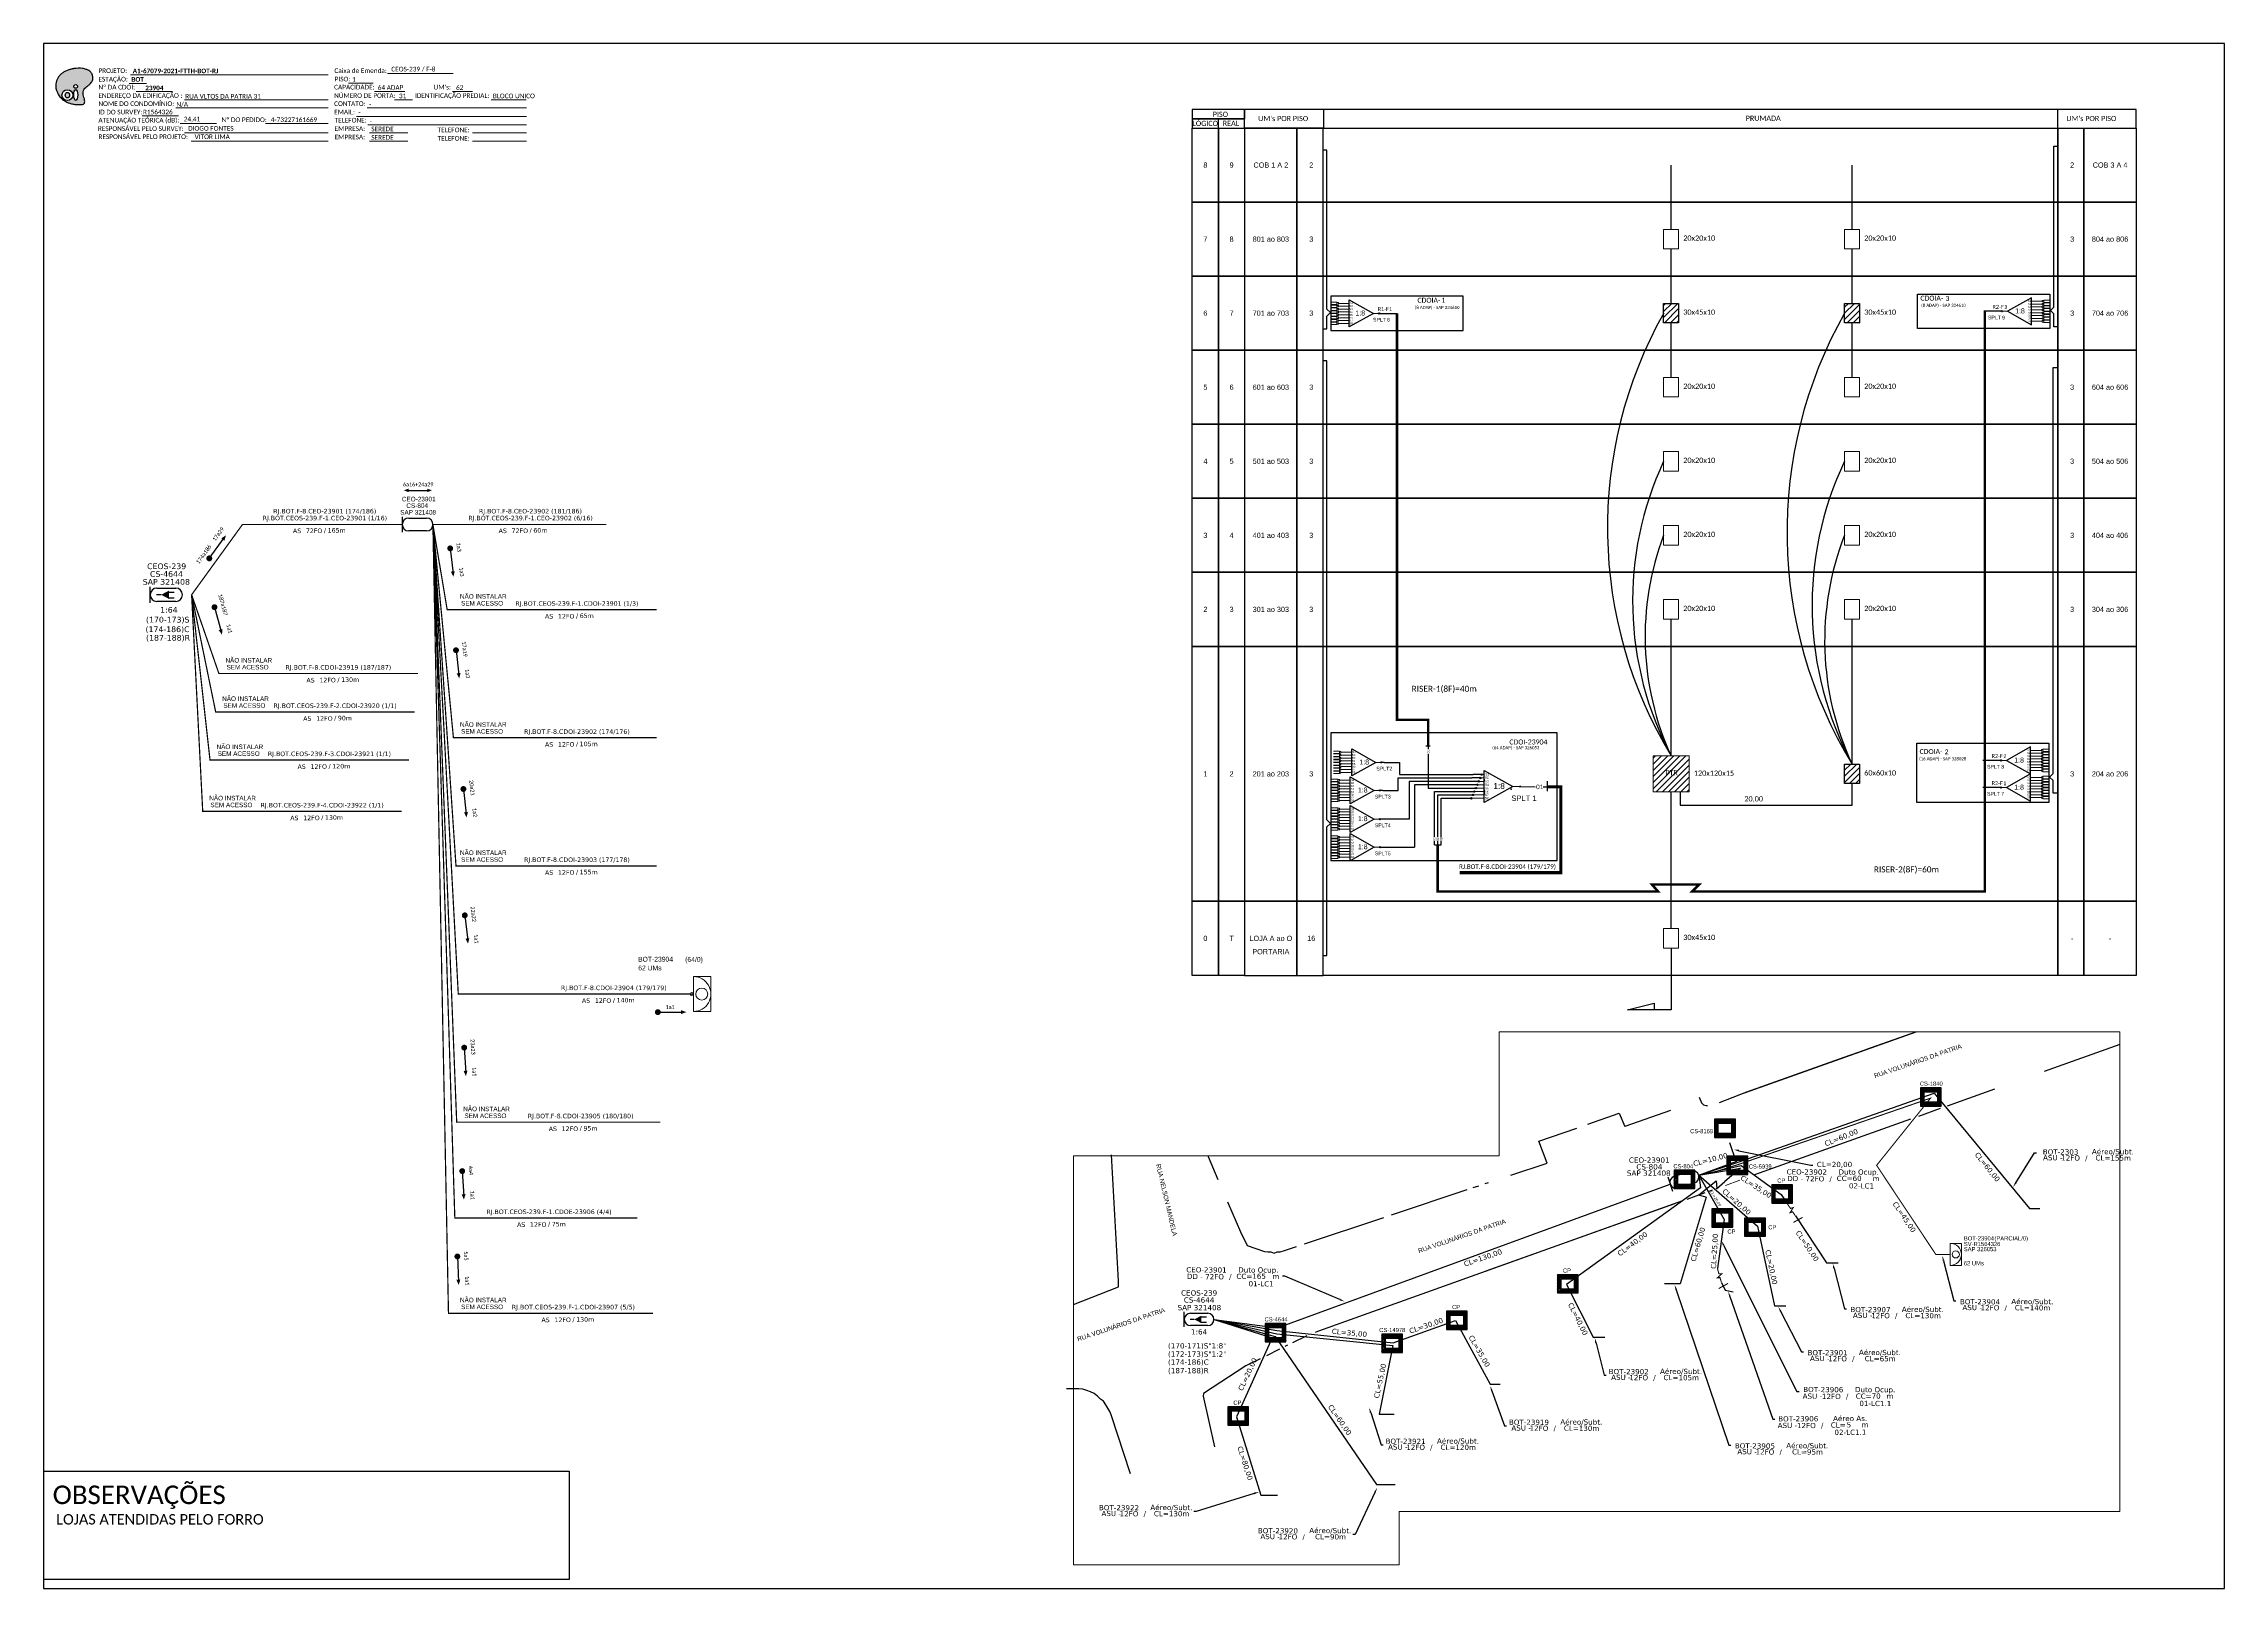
# Paper-space layout 'CDOI-XXXX' of a CAD drawing. Extents: x 0 to 839, y 0 to 594.
# The model-space entities are those that its viewports show. They can reach past a viewport. Long polylines and large blocks are cut down to what shows.
import ezdxf
from ezdxf import colors
from ezdxf.entities.mleader import LeaderData, LeaderLine
from ezdxf.enums import TextEntityAlignment as Align
from ezdxf.math import Vec2, Vec3

# ---------------------------------------------------------------- set-up
doc = ezdxf.new("R2010")
doc.units = 0
for name, color, linetype in [('10.1-Caixas Subterrâneas', 5, 'Continuous'), ('20.4-CEOS', 1, 'Continuous'), ('20.5-CEO', 1, 'Continuous'), ('CAP a instalar', 1, 'Continuous'), ('celulas gpon', 7, 'Continuous'), ('label_cabos', 7, 'Continuous'), ('Legenda', 1, 'Continuous'), ('QUADRA', 7, 'Continuous'), ('SETA', 7, 'Continuous'), ('Subida Lateral', 5, 'Continuous')]:
    doc.layers.add(name, color=color, linetype=linetype)
for name, color, linetype, lineweight in [("20.0-LEGENDA DOS CDO'S", 1, 'Continuous', 0), ('20.1-CDO_INTERIOR', 1, 'Continuous', 0), ('20.2-CDO_POSTE', 1, 'Continuous', 5), ('40.1-ETIQUETAS', 1, 'Continuous', 20), ('Segmento Logradouro Texto', 7, 'Continuous', 0)]:
    doc.layers.add(name, color=color, linetype=linetype, lineweight=lineweight)
doc.layers.add('EXTRA', color=50, linetype='Continuous', plot=False)
doc.styles.add('ARIAL', font='arial.ttf')
doc.styles.add('DIGICADE', font='')
doc.styles.add('siredit', font='verdana.ttf')
doc.styles.get("Standard").update_dxf_attribs({"font": 'arial.ttf'})
doc.styles.add('WMF-Calibri0', font='calibri.ttf')
doc.styles.add('WMF-Calibri1', font='calibrib.ttf')
doc.styles.get('DIGICADE').set_extended_font_data('Arial')
doc.linetypes.add('FENCELINE1', pattern='A,0.25,-0.1,[133,ltypeshp.shx,S=0.1,R=0,X=-0.1,Y=0],-0.1,1', length=1.45)
pattern_1 = [(45, (-538.3665, 259.918), (-1.1713378, 1.1713378), [])]

# ---------------------------------------------------------------- blocks, each defined once
blk = doc.blocks.new('OI')
h = blk.add_hatch(color=40)
edge = h.paths.add_edge_path()
edge.add_spline(control_points=[(4.35, -0.67), (3.92, -0.99), (3.26, -1.5), (2.81, -2.59), (2.9, -3.5), (3.06, -4.27), (3.31, -4.85), (3.37, -5.39), (3.4, -5.88), (3.2, -6.4), (2.54, -6.61), (1.65, -6.63), (0.55, -6.67), (-0.56, -6.42), (-1.61, -6.14), (-2.77, -5.61), (-3.92, -4.77), (-4.89, -3.7), (-5.34, -2.65), (-5.6, -1.94), (-5.85, -0.96), (-5.71, 0.47), (-5.1, 2.02), (-4.14, 3.02), (-3.3, 3.61), (-2.37, 4.16), (-1.36, 4.44), (-0.56, 4.7), (0.79, 4.85), (2.24, 4.97), (3.79, 4.57), (4.67, 4.21), (5.44, 3.65), (5.76, 2.99), (6.03, 2.21), (6.01, 1.46), (5.72, 0.64), (5.31, 0.08), (4.88, -0.38), (4.51, -0.55), (4.35, -0.67)], knot_values=[0, 0, 0, 0, 1.60434, 2.417191, 3.427595, 4.282808, 4.776746, 5.304182, 5.888771, 6.258406, 6.858137, 7.79129, 8.986195, 10.124242, 11.187857, 12.242908, 13.953784, 15.414161, 16.515391, 17.349188, 17.675853, 19.552021, 21.515531, 22.568638, 23.63245, 24.621084, 25.782718, 26.745347, 27.142653, 29.870543, 31.004649, 31.921532, 32.709589, 33.801391, 34.042471, 35.192333, 35.971461, 36.628871, 37.254359, 37.836911, 37.836911, 37.836911, 37.836911], degree=3, periodic=0)
h.paths.add_polyline_path([(1.13, -0.87, -1), (-0.04, -0.87, -1)], flags=16)
edge = h.paths.add_edge_path(flags=16)
edge.add_ellipse((0.56, -3.59), major_axis=(-0.02, 1.71), ratio=0.361305, start_angle=0, end_angle=360)
h.paths.add_polyline_path([(-0.36, -3.62, -1), (-3.8, -3.62, -1)], flags=16)
edge = h.paths.add_edge_path(flags=0)
edge.add_ellipse((-2.08, -3.62), major_axis=(0, 0.885), ratio=0.758294, start_angle=0, end_angle=360)
at = {"color": 40}
for centre, radius in [((-2.08, -3.62), 1.72), ((0.54, -0.87), 0.587)]:
    blk.add_circle(centre, radius, dxfattribs=at)
blk.add_ellipse((-2.08, -3.62), major_axis=(0, 0.885), ratio=0.758294, start_param=-3.141592653589792, end_param=3.141592653589792, dxfattribs=at)
blk.add_ellipse((0.56, -3.59), major_axis=(-0.02, 1.71), ratio=0.361305, dxfattribs=at)
at = {"color": 40, "start_tangent": (-0.800898, -0.598801), "end_tangent": (-0.800898, -0.598801)}
blk.add_spline([(4.35, -0.67), (3.2, -1.78), (2.9, -2.54), (2.92, -3.55), (3.12, -4.38), (3.28, -4.85), (3.37, -5.37), (3.35, -5.95), (3.2, -6.29), (2.66, -6.55), (1.73, -6.63), (0.54, -6.62), (-0.58, -6.41), (-1.6, -6.11), (-2.56, -5.67), (-3.95, -4.67), (-4.89, -3.56), (-5.37, -2.56), (-5.64, -1.78), (-5.72, -1.46), (-5.63, 0.42), (-4.84, 2.22), (-4.13, 2.99), (-3.27, 3.62), (-2.4, 4.09), (-1.3, 4.47), (-0.37, 4.72), (0.02, 4.77), (2.75, 4.8), (3.85, 4.53), (4.69, 4.16), (5.31, 3.68), (5.85, 2.73), (5.93, 2.5), (5.94, 1.35), (5.67, 0.62), (5.29, 0.08), (4.84, -0.36), (4.35, -0.67)], degree=3, dxfattribs=at)
blk = doc.blocks.new('CARIMBO')
at = {"color": 7, "lineweight": 0}
for points in [[(134.48, -16.3), (159.61, -16.3)], [(35.15, -20.06), (41.7, -20.06)], [(35.66, -16.79), (111.64, -16.79)], [(37.81, -23.14), (51.75, -23.14)], [(119.43, -20.02), (128.92, -20.02)], [(129.48, -23.14), (141.1, -23.14)], [(159.42, -23.14), (167.09, -23.14)], [(40.13, -32.55), (54.07, -32.55)], [(52.97, -29.48), (111.64, -29.48)], [(56.38, -26.37), (111.64, -26.37)], [(122.56, -32.72), (187.83, -32.72)], [(126.6, -29.48), (187.83, -29.48)], [(137.07, -26.37), (144.01, -26.37)], [(174.24, -26.37), (187.8, -26.37)], [(54.67, -35.52), (68.61, -35.52)], [(56.38, -39.07), (111.64, -39.07)], [(126.84, -35.96), (187.83, -35.96)], [(127.45, -39.07), (142.25, -39.07)], [(167.06, -39.07), (187.83, -39.07)], [(58.87, -42.31), (111.64, -42.31)], [(127.45, -42.31), (142.25, -42.31)], [(167.06, -42.31), (187.83, -42.31)]]:
    blk.add_lwpolyline(points, dxfattribs=at)
at = {"color": 7, "xscale": 1.213923925163967, "yscale": 1.213923925163967, "zscale": 1.213923925163967, "rotation": 0.1532896023949059}
blk.add_blockref('OI', (13.86, -20.16), dxfattribs=at)
at = {"color": 7, "lineweight": 0, "style": 'WMF-Calibri0'}
for s, height, p in [('PROJETO:', 1.793, (23.26, -16.04)), ('Caixa de Emenda:', 1.7927, (114.02, -16.04)), ('ESTAÇÃO:', 1.793, (23.26, -19.32)), ('ENDEREÇO DA EDIFICAÇÃO :', 1.7927, (23.26, -25.63)), ('Nº DA CDOI:', 1.7927, (23.26, -22.39)), ('CAPACIDADE:', 1.7927, (113.91, -22.39)), ('NÚMERO DE PORTA:', 1.7927, (113.91, -25.63)), ('PISO:', 1.793, (114.09, -19.28)), ('IDENTIFICAÇÃO PREDIAL:', 1.7927, (144.99, -25.63)), ("UM's:", 1.793, (152.15, -22.39)), ('ATENUAÇÃO TEÓRICA (dB):', 1.7927, (23.26, -35.09)), ('NOME DO CONDOMÍNIO:', 1.7927, (23.26, -28.74)), ('ID DO SURVEY:', 1.7927, (23.26, -31.97)), ('CONTATO:', 1.793, (113.91, -28.74)), ('EMAIL:', 1.793, (113.91, -31.97)), ('TELEFONE:', 1.793, (114.09, -35.09)), ('RESPONSÁVEL PELO SURVEY:', 1.7927, (23.02, -38.32)), ('RESPONSÁVEL PELO PROJETO:', 1.7927, (23.26, -41.44)), ('EMPRESA:', 1.793, (114.09, -38.32)), ('EMPRESA:', 1.793, (114.09, -41.56)), ('TELEFONE:', 1.793, (153.7, -38.83)), ('TELEFONE:', 1.793, (153.7, -42.06))]:
    blk.add_text(s, height=height, dxfattribs=at).set_placement(p)
at = {"color": 7, "lineweight": 0, "flags": 8}
for tag, p, style in [('PROJ', (36.46, -16.13), 'WMF-Calibri1'), ('CEOS-XX', (135.87, -15.46), 'WMF-Calibri0'), ('EST', (35.94, -19.41), 'WMF-Calibri1'), ('LOGRADOURO', (56.65, -25.91), 'WMF-Calibri0'), ('PISO_PTR', (120.78, -19.42), 'WMF-Calibri0'), ('CAPAC.', (130.66, -22.52), 'WMF-Calibri0'), ('N°', (138.85, -25.77), 'WMF-Calibri0'), ("UC'S", (160.78, -22.54), 'WMF-Calibri0'), ('N°PREDIO', (174.94, -25.77), 'WMF-Calibri0'), ('_ID_', (40.39, -31.94), 'WMF-Calibri0'), ('NOME_DO_COND.', (53.23, -29.02), 'WMF-Calibri0'), ('O_POTEN', (56.06, -34.68), 'WMF-Calibri0'), ('EMAIL', (123.26, -32.12), 'WMF-Calibri0'), ('NOME_DO_CONTATO', (127.3, -28.89), 'WMF-Calibri0'), ('RES_SURVEY', (57.78, -38.23), 'WMF-Calibri0'), ('RES_PROJ', (60.27, -41.47), 'WMF-Calibri0'), ('TELEFONE', (127.55, -35.36), 'WMF-Calibri0'), ('EMP_RESP_SURVEY', (128.16, -38.47), 'WMF-Calibri0'), ('EMP_RESP_PROJ', (128.16, -41.71), 'WMF-Calibri0'), ('CONT_RESP_SURVEY', (167.76, -38.47), 'WMF-Calibri0'), ('CONT_RESP_PROJ', (167.76, -41.71), 'WMF-Calibri0')]:
    blk.add_attdef(tag, p, '', height=1.79, dxfattribs=dict(at, style=style))
at = {"color": 7, "lineweight": 0, "style": 'WMF-Calibri1', "flags": 8}
blk.add_attdef("N° CDO'S", text='', height=1.79, dxfattribs=at).set_placement((44.78, -22.68), align=Align.CENTER)
blk = doc.blocks.new('CEOS_RP_CT_DRT')
at = {"layer": '20.4-CEOS', "color": 0}
for p, q in [((-4.54, 1.19), (-1.19, 1.19)), ((-1.19, -1.19), (-4.54, -1.19))]:
    blk.add_line(p, q, dxfattribs=at)
for points in [[(-5.73, -1.43), (-5.73, 1.44)], [(-3.79, 0), (-4.59, 0)], [(-2.47, 0.48), (-1.45, 0.48)], [(-2.47, -0.52), (-1.45, -0.52)]]:
    blk.add_lwpolyline(points, dxfattribs=at)
blk.add_lwpolyline([(-3.79, 0, 0, 1.47, 0), (-2.41, 0, 1.47, 1.47, 0)], format="xyseb", dxfattribs=at)
for centre, start, end in [((-4.54, 0), 90, 270), ((-1.19, 0), 270, 90)]:
    blk.add_arc(centre, 1.19, start, end, dxfattribs=at)
at = {"layer": '20.4-CEOS', "color": 7, "style": 'siredit'}
for tag, p in [('Nº_DA_CEOS', (-2.86, 5.6)), ('LOCAL', (-2.86, 4.24)), ('SAP', (-2.86, 2.78)), ('RACIO_SPLITAGEM', (-2.86, -1.88)), ('FIBRAS_SPLITTER', (-2.86, -3.58)), ('RESERVA_FINAIS', (-2.86, -6.39)), ('FIBRAS_TOP_C', (-2.86, -5.08))]:
    blk.add_attdef(tag, text='', height=1.01, dxfattribs=at).set_placement(p, align=Align.TOP_CENTER)
blk = doc.blocks.new('ETIQUETA_RS5F')
at = {"layer": '40.1-ETIQUETAS', "color": 0, "style": 'siredit'}
blk.add_text('/', height=1.5, dxfattribs=at).set_placement((1.58, -1.95), align=Align.MIDDLE_RIGHT)
for tag, p in [('ETIQUETA_R_SECUNDARIA', (1.21, 2.1)), ('ETIQUETA_R_PRIMARIA', (1.21, 4.1)), ('F_ATIVAS/F_MORTAS', (1.14, -4.24))]:
    blk.add_attdef(tag, text='', height=1.5, dxfattribs=at).set_placement(p, align=Align.MIDDLE_CENTER)
for tag, p in [('TIPO_CABO', (-6.58, -2.12)), ('CAP_CABO', (0.4, -2.09))]:
    blk.add_attdef(tag, text='', height=1.5, dxfattribs=at).set_placement(p, align=Align.MIDDLE_RIGHT)
for tag, p in [('FUSÃO_1', (0.85, -8.39)), ('FUSÃO_2', (0.85, -10.6)), ('FUSÃO_3', (0.85, -12.93)), ('FUSÃO_4', (0.85, -15.14)), ('FUSÃO_5', (0.85, -17.16))]:
    blk.add_attdef(tag, text='', height=1.5, dxfattribs=at).set_placement(p, align=Align.CENTER)
blk.add_attdef('METROS', text='', height=1.5, dxfattribs=at).set_placement((2.14, -1.95), align=Align.MIDDLE_LEFT)
blk = doc.blocks.new('CDOE-TEXTO PADRÃO')
at = {"layer": "20.0-LEGENDA DOS CDO'S", "color": 0, "style": 'ARIAL'}
for tag, p in [('CDO_N', (0.49, 7.39)), ('SAP', (0.51, 1.67)), ('CORDOALHA', (0.5, 4.33)), ('SPLITER_1', (0.59, -0.91)), ('(XX-XX_F)S', (0.54, -8.29)), ('SPLITER_2', (0.6, -3.55)), ('(XX-XX_L)S', (0.55, -10.83)), ('UMS', (0.55, -13.15))]:
    blk.add_attdef(tag, p, '', height=1.7, rotation=0.11799, dxfattribs=at)
blk.add_attdef('FIBRAS_UTILIZADAS', text='', height=1.7, rotation=0.11799, dxfattribs=at).set_placement((19.77, 7.43), align=Align.CENTER)
blk = doc.blocks.new('*X72')
at = {"color": 0, "linetype": 'Continuous'}
for p, q in [((-1.25, 0.34099), (-0.49099, 1.1)), ((-1.25, 0.517767), (-0.667767, 1.1)), ((-1.25, 0.694544), (-0.844544, 1.1)), ((-1.25, 0.87132), (-1.02132, 1.1)), ((-1.25, 1.048097), (-1.198097, 1.1)), ((-1.25, 0.164214), (-0.8035, 0.610714)), ((-1.25, -0.012563), (-0.8035, 0.433937)), ((-1.25, -0.18934), (-0.8035, 0.25716)), ((-1.25, -0.366117), (-0.8035, 0.080383)), ((-0.789214, 0.625), (-0.314214, 1.1)), ((-0.612437, 0.625), (-0.137437, 1.1)), ((-0.43566, 0.625), (0.03934, 1.1)), ((-0.258883, 0.625), (0.216117, 1.1)), ((-0.082107, 0.625), (0.392893, 1.1)), ((0.09467, 0.625), (0.56967, 1.1)), ((0.271447, 0.625), (0.746447, 1.1)), ((0.448223, 0.625), (0.923223, 1.1)), ((0.625, 0.625), (1.1, 1.1)), ((0.801777, 0.625), (1.25, 1.073223)), ((0.8035, 0.449947), (1.25, 0.896447)), ((0.8035, 0.27317), (1.25, 0.71967)), ((0.8035, 0.096393), (1.25, 0.542893)), ((0.8035, -0.080383), (1.25, 0.366117)), ((0.8035, -0.25716), (1.25, 0.18934)), ((0.8035, -0.433937), (1.25, 0.012563)), ((-1.25, -0.542893), (-0.8035, -0.096393)), ((-1.25, -0.71967), (-0.8035, -0.27317)), ((-1.25, -0.896447), (-0.8035, -0.449947)), ((-1.25, -1.073223), (-0.801777, -0.625)), ((-1.1, -1.1), (-0.625, -0.625)), ((-0.923223, -1.1), (-0.448223, -0.625)), ((-0.746447, -1.1), (-0.271447, -0.625)), ((-0.56967, -1.1), (-0.09467, -0.625)), ((-0.392893, -1.1), (0.082107, -0.625)), ((-0.216117, -1.1), (0.258883, -0.625)), ((-0.03934, -1.1), (0.43566, -0.625)), ((0.137437, -1.1), (0.612437, -0.625)), ((0.314214, -1.1), (0.789214, -0.625)), ((0.49099, -1.1), (1.25, -0.34099)), ((0.667767, -1.1), (1.25, -0.517767)), ((0.8035, -0.610714), (1.25, -0.164214)), ((0.844544, -1.1), (1.25, -0.694544)), ((1.02132, -1.1), (1.25, -0.87132)), ((1.198097, -1.1), (1.25, -1.048097))]:
    blk.add_line(p, q, dxfattribs=at)
blk = doc.blocks.new('MANHOLE_MQ')
at = {"color": 0, "linetype": 'Continuous'}
for p, q in [((0.0000062, 0.0000057), (-0.0000063, 0.0000057)), ((-0.0000063, 0.0000057), (-0.0000063, -0.0000053)), ((-0.000004, 0.0000033), (0.000004, 0.0000033)), ((-0.000004, -0.0000029), (-0.000004, 0.0000033)), ((0.000004, 0.0000033), (0.000004, -0.0000029)), ((0.0000062, -0.0000053), (0.0000062, 0.0000057)), ((-0.0000063, -0.0000053), (0.0000062, -0.0000053)), ((0.000004, -0.0000029), (-0.000004, -0.0000029)), ((0.000004, -0.0000029), (0.000004, -0.0000029))]:
    blk.add_line(p, q, dxfattribs=at)
at = {"color": 0, "linetype": 'Continuous', "xscale": 5e-06, "yscale": 5e-06, "zscale": 1e-05}
blk.add_blockref('*X72', (0, 0.0000002), dxfattribs=at)
blk = doc.blocks.new('*U99')
at = {"layer": '20.4-CEOS', "color": 7, "style": 'siredit'}
for tag, p in [('FIBRAS_SPLITTER', (0, 0)), ('FIBRAS_TOP_C', (0, -4.13)), ('RESERVA_FINAIS', (0, -5.46))]:
    blk.add_attdef(tag, p, '', height=1.01, dxfattribs=at)
for tag, p, flags in [('QTDE', (0, -9.4), 1), ('ID_ATIVIDADE', (0, -6.77), 3), ('FATOR', (0, -8.09), 1), ('FID', (0, -10.71), 1)]:
    blk.add_attdef(tag, p, '', height=1.01, dxfattribs=dict(at, flags=flags))
blk = doc.blocks.new('*U100')
at = {"layer": '20.4-CEOS', "color": 7, "style": 'siredit'}
blk.add_attdef('FIBRAS_SPLITTER', (0, 0), '', height=1.01, dxfattribs=at)
for tag, p, flags in [('QTDE', (0, -4.11), 1), ('ID_ATIVIDADE', (0, -1.48), 3), ('FATOR', (0, -2.79), 1), ('FID', (0, -5.42), 1)]:
    blk.add_attdef(tag, p, '', height=1.01, dxfattribs=dict(at, flags=flags))
blk = doc.blocks.new('LEGENDA DOS CABOS')
at = {"layer": 'EXTRA', "color": 0, "style": 'siredit'}
for tag, p in [('ID', (4.6, 0.97)), ('XX', (9.03, 0.97))]:
    blk.add_attdef(tag, text='', height=0.48, rotation=359.69, dxfattribs=at).set_placement(p, align=Align.MIDDLE_CENTER)
at = {"layer": 'Legenda', "color": 0, "style": 'siredit'}
for tag, p in [('TIPO_CABO', (1.31, 0)), ('CABO', (4.69, -0.05)), ('/', (6.81, -0.05)), ('METROS', (10.03, -0.05))]:
    blk.add_attdef(tag, text='', height=0.8, rotation=359.69, dxfattribs=at).set_placement(p, align=Align.MIDDLE_CENTER)
blk = doc.blocks.new('Inst CB AS CFOA-SM-ASU-120-S-12')
at = {"layer": 'label_cabos', "color": 0, "style": 'siredit'}
for tag, flags, p in [('ID_ATIVIDADE', 3, (1.31, 2.67)), ('FATOR', 1, (11.56, 2.55))]:
    blk.add_attdef(tag, text='', height=1, rotation=359.69, dxfattribs=dict(at, flags=flags)).set_placement(p, align=Align.MIDDLE_CENTER)
for tag, p in [('TIPO_CABO', (1.26, 0)), ('DESTINO_CABO', (3.13, 1.26)), ('CABO', (4.69, -0.05)), ('/', (7.71, -0.05)), ('LANCE', (10.81, 0)), ('TIPO_CABO', (13.11, 1.24)), ('UND', (15.96, 0)), ('FID', (13.15, -1.41))]:
    blk.add_attdef(tag, text='', height=1, rotation=359.69, dxfattribs=at).set_placement(p, align=Align.MIDDLE_CENTER)
blk.add_attdef('QTDE', (12.43, -0.47), '', height=1, rotation=359.69, dxfattribs=at)
blk = doc.blocks.new('Inst CB DT OCUP CFOA-SM-DD-S-72')
at = {"layer": 'label_cabos', "color": 0, "style": 'siredit'}
for tag, flags, p in [('ID_ATIVIDADE', 3, (1.31, 2.67)), ('FATOR', 1, (11.56, 2.55))]:
    blk.add_attdef(tag, text='', height=1, rotation=359.69, dxfattribs=dict(at, flags=flags)).set_placement(p, align=Align.MIDDLE_CENTER)
for tag, p in [('TIPO_CABO', (1.11, 0)), ('DESTINO_CABO', (3.13, 1.26)), ('CABO', (4.69, -0.05)), ('/', (7.71, -0.05)), ('LANCE', (10.41, 0.02)), ('TIPO_CABO', (13.11, 1.24)), ('UND', (16.46, 0)), ('FID', (13.65, -1.41))]:
    blk.add_attdef(tag, text='', height=1, rotation=359.69, dxfattribs=at).set_placement(p, align=Align.MIDDLE_CENTER)
blk.add_attdef('QTDE', (11.93, -0.45), '', height=1, rotation=359.69, dxfattribs=at)
blk = doc.blocks.new('Inst CB DT OCUP CFOA-SM-ASU-120-S-12')
at = {"layer": 'label_cabos', "color": 0, "style": 'siredit'}
for tag, flags, p in [('ID_ATIVIDADE', 3, (1.31, 2.67)), ('FATOR', 1, (11.56, 2.55))]:
    blk.add_attdef(tag, text='', height=1, rotation=359.69, dxfattribs=dict(at, flags=flags)).set_placement(p, align=Align.MIDDLE_CENTER)
for tag, p in [('TIPO_CABO', (1.26, 0)), ('DESTINO_CABO', (3.13, 1.26)), ('CABO', (4.69, -0.05)), ('/', (7.71, -0.05)), ('LANCE', (10.91, 0)), ('TIPO_CABO', (13.11, 1.24)), ('UND', (15.96, 0)), ('FID', (13.15, -1.41))]:
    blk.add_attdef(tag, text='', height=1, rotation=359.69, dxfattribs=at).set_placement(p, align=Align.MIDDLE_CENTER)
blk.add_attdef('QTDE', (12.43, -0.47), '', height=1, rotation=359.69, dxfattribs=at)
blk = doc.blocks.new('SPLT_1-8_SC-APC')
at = {"color": 1, "lineweight": 0}
blk.add_lwpolyline([(-17.04, -7.55), (-19.26, -7.55)], dxfattribs=at)
at = {"color": 1}
blk.add_lwpolyline([(-7.37, -2.1), (-17.04, -7.55), (-7.37, -13), (-7.37, -2.1)], dxfattribs=at)
at = {"color": 3, "lineweight": 0}
for points in [[(-2.99, -3.51), (-7.37, -3.51)], [(-7.37, -4.66), (-2.99, -4.66)], [(-7.37, -5.82), (-2.99, -5.82)], [(-7.37, -6.97), (-2.99, -6.97)], [(-7.37, -8.12), (-2.99, -8.12)], [(-2.41, -3.02), (-2.41, -4)], [(-2.41, -3.02), (0, -3.02)], [(-2.41, -4), (0, -4)], [(-2.41, -4.17), (-2.41, -5.16)], [(-2.41, -4.17), (0, -4.17)], [(-2.41, -5.16), (0, -5.16)], [(-2.41, -5.32), (-2.41, -6.31)], [(-2.41, -5.32), (0, -5.32)], [(-2.41, -6.31), (0, -6.31)], [(-2.41, -6.48), (-2.41, -7.46)], [(-2.41, -6.48), (0, -6.48)], [(-2.41, -7.46), (0, -7.46)], [(-2.41, -7.63), (-2.41, -8.62)], [(-2.41, -7.63), (0, -7.63)], [(-2.41, -8.62), (0, -8.62)], [(-7.37, -9.28), (-2.99, -9.28)], [(-7.37, -10.43), (-2.99, -10.43)], [(-7.37, -11.58), (-2.99, -11.58)], [(-2.41, -8.78), (-2.41, -9.77)], [(-2.41, -8.78), (0, -8.78)], [(-2.41, -9.77), (0, -9.77)], [(-2.41, -9.94), (-2.41, -10.92)], [(-2.41, -9.94), (0, -9.94)], [(-2.41, -10.92), (0, -10.92)], [(-2.41, -11.09), (-2.41, -12.08)], [(-2.41, -11.09), (0, -11.09)], [(-2.41, -12.08), (0, -12.08)]]:
    blk.add_lwpolyline(points, dxfattribs=at)
for points in [[(-2.99, -3.22), (-2.41, -3.22), (-2.41, -3.8), (-2.99, -3.8)], [(-2.99, -4.38), (-2.41, -4.38), (-2.41, -4.95), (-2.99, -4.95)], [(-2.99, -5.53), (-2.41, -5.53), (-2.41, -6.1), (-2.99, -6.1)], [(-2.99, -6.68), (-2.41, -6.68), (-2.41, -7.26), (-2.99, -7.26)], [(-2.99, -7.84), (-2.41, -7.84), (-2.41, -8.41), (-2.99, -8.41)], [(-2.99, -8.99), (-2.41, -8.99), (-2.41, -9.56), (-2.99, -9.56)], [(-2.99, -10.14), (-2.41, -10.14), (-2.41, -10.72), (-2.99, -10.72)], [(-2.99, -11.3), (-2.41, -11.3), (-2.41, -11.87), (-2.99, -11.87)]]:
    blk.add_lwpolyline(points, close=True, dxfattribs=at)
at = {"color": 1, "style": 'ARIAL'}
for s, height, p in [('1:8', 2, (-13.91, -8.4)), ('S1', 0.75, (-8.74, -3.78)), ('S2', 0.75, (-8.74, -4.97)), ('S3', 0.75, (-8.74, -6.18)), ('S4', 0.75, (-8.74, -7.36)), ('S5', 0.75, (-8.74, -8.57)), ('S6', 0.75, (-8.74, -9.69)), ('S7', 0.75, (-8.74, -10.78)), ('S8', 0.75, (-8.74, -11.9))]:
    blk.add_text(s, height=height, dxfattribs=at).set_placement(p)

msp = doc.modelspace()

# ---------------------------------------------------------------- hatches: boundary and pattern name
h = msp.add_hatch(color=3)
h.dxf.hatch_style = 1
edge = h.paths.add_edge_path()
edge.add_arc((424.13, 1195.28), 0.245, 0, 360)
h = msp.add_hatch()
h.set_pattern_fill('ANSI31', color=1, scale=0.521739)
h.set_pattern_definition(pattern_1)
h.paths.add_polyline_path([(536.51, 1199.12), (533.63, 1199.12), (533.63, 1191.62), (539.39, 1191.62), (539.39, 1199.12)])
h = msp.add_hatch()
h.set_pattern_fill('ANSI31', color=1, scale=0.521739)
h.set_pattern_definition(pattern_1)
h.paths.add_polyline_path([(606.07, 1199.12), (603.19, 1199.12), (603.19, 1191.62), (608.95, 1191.62), (608.95, 1199.12)])
h = msp.add_hatch(color=3)
h.dxf.hatch_style = 1
edge = h.paths.add_edge_path()
edge.add_arc((663.67, 1196.09), 0.245, 0, 360)
h = msp.add_hatch()
h.set_pattern_fill('ANSI31', color=1, scale=0.521739)
h.set_pattern_definition([(45, (120.7848, 3314.1475), (-1.1713378, 1.1713378), [])])
h.paths.add_polyline_path([(543.38, 1025.1), (529.64, 1025.1), (529.64, 1011.35), (543.38, 1011.35)])
h.paths.add_polyline_path([(533.75, 1017.12), (539.67, 1017.12), (539.67, 1020.14), (533.75, 1020.14)], flags=24)
h = msp.add_hatch(color=3)
h.dxf.hatch_style = 1
edge = h.paths.add_edge_path()
edge.add_arc((663.34, 1023.39), 0.245, 0, 360)
h = msp.add_hatch(color=3)
h.dxf.hatch_style = 1
edge = h.paths.add_edge_path()
edge.add_arc((425.05, 1022.65), 0.245, -180, 180, ccw=False)
h = msp.add_hatch(color=3)
h.dxf.hatch_style = 1
h.paths.add_polyline_path([(462.28, 1015.34, -1), (462.83, 1015.34, -1)])
h = msp.add_hatch(color=3)
h.dxf.hatch_style = 1
h.paths.add_polyline_path([(462.85, 1016.64, -1), (463.39, 1016.64, -1)])
h = msp.add_hatch(color=3)
h.dxf.hatch_style = 1
h.paths.add_polyline_path([(463.41, 1017.94, -1), (463.96, 1017.94, -1)])
h = msp.add_hatch()
h.set_pattern_fill('ANSI31', color=1, scale=0.521739)
h.set_pattern_definition(pattern_1)
h.paths.add_polyline_path([(606.07, 1021.97), (603.19, 1021.97), (603.19, 1014.48), (608.95, 1014.48), (608.95, 1021.97)])
h = msp.add_hatch(color=3)
h.dxf.hatch_style = 1
edge = h.paths.add_edge_path()
edge.add_arc((424.48, 1011.88), 0.245, -180, 180, ccw=False)
h = msp.add_hatch(color=3)
h.dxf.hatch_style = 1
h.paths.add_polyline_path([(459.45, 1008.82, -1), (460, 1008.82, -1)])
h = msp.add_hatch(color=3)
h.dxf.hatch_style = 1
h.paths.add_polyline_path([(460.02, 1010.12, -1), (460.57, 1010.12, -1)])
h = msp.add_hatch(color=3)
h.dxf.hatch_style = 1
h.paths.add_polyline_path([(460.58, 1011.43, -1), (461.13, 1011.43, -1)])
h = msp.add_hatch(color=3)
h.dxf.hatch_style = 1
h.paths.add_polyline_path([(461.15, 1012.73, -1), (461.7, 1012.73, -1)])
h = msp.add_hatch(color=3)
h.dxf.hatch_style = 1
h.paths.add_polyline_path([(461.71, 1014.03, -1), (462.26, 1014.03, -1)])
h = msp.add_hatch(color=3)
h.dxf.hatch_style = 1
edge = h.paths.add_edge_path()
edge.add_arc((478.47, 1013.37), 0.357, -180, 180, ccw=False)
h = msp.add_hatch(color=3)
h.dxf.hatch_style = 1
edge = h.paths.add_edge_path()
edge.add_arc((663.34, 1012.97), 0.245, 0, 360)
h = msp.add_hatch(color=3)
h.dxf.hatch_style = 1
edge = h.paths.add_edge_path()
edge.add_arc((424.48, 1000.85), 0.245, -180, 180, ccw=False)
h = msp.add_hatch(color=3)
h.dxf.hatch_style = 1
edge = h.paths.add_edge_path()
edge.add_arc((424.48, 990.05), 0.245, -180, 180, ccw=False)

# ---------------------------------------------------------------- linework, layer by layer
at = {"color": 5}
for p, q in [((443.9, 1028.92), (442.12, 1028.92)), ((431.49, 1011.88), (431.49, 1016.64)), ((431.49, 1016.64), (459.87, 1016.64)), ((463.68, 1017.94), (460.43, 1017.94)), ((425.63, 1011.88), (431.49, 1011.88))]:
    msp.add_line(p, q, dxfattribs=at)
for points in [[(-89.32, 705.02), (749.25, 705.02), (749.25, 1299.02), (-89.32, 1299.02), (-89.32, 705.02)], [(362.45, 1266.55), (362.45, 1270.13)], [(372.51, 1266.55), (715.35, 1266.55), (715.35, 1273.71), (372.51, 1273.71), (372.51, 1273.71), (372.51, 1270.13)], [(403, 1266.55), (403, 1273.71)], [(685.14, 1266.55), (685.14, 1273.71)], [(464.63, 1016.14), (464.63, 1015.37)]]:
    msp.add_lwpolyline(points)
at = {"color": 7, "lineweight": 0}
for points in [[(-4.01, 1268.26), (20.14, 1268.26)], [(464.67, 1015.34), (462.55, 1015.34)], [(464.67, 1016.64), (463.12, 1016.64)], [(463.68, 1017.94), (464.67, 1017.94)], [(464.67, 1008.82), (459.73, 1008.82)], [(464.67, 1010.12), (460.29, 1010.12)], [(464.67, 1011.43), (460.86, 1011.43)], [(464.67, 1012.73), (461.42, 1012.73)], [(464.67, 1014.03), (461.99, 1014.03)]]:
    msp.add_lwpolyline(points, dxfattribs=at)
for points in [[(352.39, 1270.13), (372.51, 1270.13), (372.51, 1273.71), (352.39, 1273.71)], [(352.39, 1266.55), (372.51, 1266.55), (372.51, 1270.13), (352.39, 1270.13)], [(352.39, 1266.55), (362.45, 1266.55), (362.45, 1238.08), (352.39, 1238.08)], [(362.45, 1266.55), (372.51, 1266.55), (372.51, 1238.08), (362.45, 1238.08)], [(392.64, 1266.55), (372.51, 1266.55), (372.51, 1238.08), (392.64, 1238.08)], [(402.7, 1266.55), (392.64, 1266.55), (392.64, 1238.08), (402.7, 1238.08)], [(402.7, 1266.55), (685.16, 1266.55), (685.16, 1238.08), (402.7, 1238.08)], [(685.16, 1266.55), (695.22, 1266.55), (695.22, 1238.08), (685.16, 1238.08)], [(695.22, 1266.55), (715.35, 1266.55), (715.35, 1238.08), (695.22, 1238.08)], [(352.39, 1238.08), (362.45, 1238.08), (362.45, 1209.61), (352.39, 1209.61)], [(362.45, 1238.08), (372.51, 1238.08), (372.51, 1209.61), (362.45, 1209.61)], [(392.64, 1238.08), (372.51, 1238.08), (372.51, 1209.61), (392.64, 1209.61)], [(402.7, 1238.08), (392.64, 1238.08), (392.64, 1209.61), (402.7, 1209.61)], [(402.7, 1238.08), (685.16, 1238.08), (685.16, 1209.61), (402.7, 1209.61)], [(685.16, 1238.08), (695.22, 1238.08), (695.22, 1209.61), (685.16, 1209.61)], [(695.22, 1238.08), (715.35, 1238.08), (715.35, 1209.61), (695.22, 1209.61)], [(352.39, 1209.61), (362.45, 1209.61), (362.45, 1181.14), (352.39, 1181.14)], [(362.45, 1209.61), (372.51, 1209.61), (372.51, 1181.14), (362.45, 1181.14)], [(392.64, 1209.61), (372.51, 1209.61), (372.51, 1181.14), (392.64, 1181.14)], [(402.7, 1209.61), (392.64, 1209.61), (392.64, 1181.14), (402.7, 1181.14)], [(402.7, 1209.61), (685.16, 1209.61), (685.16, 1181.14), (402.7, 1181.14)], [(685.16, 1209.61), (695.22, 1209.61), (695.22, 1181.14), (685.16, 1181.14)], [(695.22, 1209.61), (715.35, 1209.61), (715.35, 1181.14), (695.22, 1181.14)], [(352.39, 1181.14), (362.45, 1181.14), (362.45, 1152.66), (352.39, 1152.66)], [(362.45, 1181.14), (372.51, 1181.14), (372.51, 1152.66), (362.45, 1152.66)], [(392.64, 1181.14), (372.51, 1181.14), (372.51, 1152.66), (392.64, 1152.66)], [(402.7, 1181.14), (392.64, 1181.14), (392.64, 1152.66), (402.7, 1152.66)], [(402.7, 1181.14), (685.16, 1181.14), (685.16, 1152.66), (402.7, 1152.66)], [(685.16, 1181.14), (695.22, 1181.14), (695.22, 1152.66), (685.16, 1152.66)], [(695.22, 1181.14), (715.35, 1181.14), (715.35, 1152.66), (695.22, 1152.66)], [(352.39, 1152.66), (362.45, 1152.66), (362.45, 1124.19), (352.39, 1124.19)], [(362.45, 1152.66), (372.51, 1152.66), (372.51, 1124.19), (362.45, 1124.19)], [(392.64, 1152.66), (372.51, 1152.66), (372.51, 1124.19), (392.64, 1124.19)], [(402.7, 1152.66), (392.64, 1152.66), (392.64, 1124.19), (402.7, 1124.19)], [(402.7, 1152.66), (685.16, 1152.66), (685.16, 1124.19), (402.7, 1124.19)], [(685.16, 1152.66), (695.22, 1152.66), (695.22, 1124.19), (685.16, 1124.19)], [(695.22, 1152.66), (715.35, 1152.66), (715.35, 1124.19), (695.22, 1124.19)], [(352.39, 1124.19), (362.45, 1124.19), (362.45, 1095.72), (352.39, 1095.72)], [(362.45, 1124.19), (372.51, 1124.19), (372.51, 1095.72), (362.45, 1095.72)], [(392.64, 1124.19), (372.51, 1124.19), (372.51, 1095.72), (392.64, 1095.72)], [(402.7, 1124.19), (392.64, 1124.19), (392.64, 1095.72), (402.7, 1095.72)], [(402.7, 1124.19), (685.16, 1124.19), (685.16, 1095.72), (402.7, 1095.72)], [(685.16, 1124.19), (695.22, 1124.19), (695.22, 1095.72), (685.16, 1095.72)], [(695.22, 1124.19), (715.35, 1124.19), (715.35, 1095.72), (695.22, 1095.72)], [(352.39, 1095.72), (362.45, 1095.72), (362.45, 1067.24), (352.39, 1067.24)], [(362.45, 1095.72), (372.51, 1095.72), (372.51, 1067.24), (362.45, 1067.24)], [(392.64, 1095.72), (372.51, 1095.72), (372.51, 1067.24), (392.64, 1067.24)], [(402.7, 1095.72), (392.64, 1095.72), (392.64, 1067.24), (402.7, 1067.24)], [(402.7, 1095.72), (685.16, 1095.72), (685.16, 1067.24), (402.7, 1067.24)], [(685.16, 1095.72), (695.22, 1095.72), (695.22, 1067.24), (685.16, 1067.24)], [(695.22, 1095.72), (715.35, 1095.72), (715.35, 1067.24), (695.22, 1067.24)], [(352.39, 1067.24), (362.45, 1067.24), (362.45, 969.21), (352.39, 969.21)], [(362.45, 1067.24), (372.51, 1067.24), (372.51, 969.21), (362.45, 969.21)], [(392.64, 1067.24), (372.51, 1067.24), (372.51, 969.21), (392.64, 969.21)], [(402.7, 1067.24), (392.64, 1067.24), (392.64, 969.21), (402.7, 969.21)], [(402.7, 1067.24), (685.16, 1067.24), (685.16, 969.21), (402.7, 969.21)], [(685.16, 1067.24), (695.22, 1067.24), (695.22, 969.21), (685.16, 969.21)], [(695.22, 1067.24), (715.35, 1067.24), (715.35, 969.21), (695.22, 969.21)], [(352.39, 969.21), (362.45, 969.21), (362.45, 940.73), (352.39, 940.73)], [(362.45, 969.21), (372.51, 969.21), (372.51, 940.73), (362.45, 940.73)], [(392.64, 969.21), (372.51, 969.21), (372.51, 940.73), (392.64, 940.73)], [(402.7, 969.21), (392.64, 969.21), (392.64, 940.73), (402.7, 940.73)], [(402.7, 969.21), (685.16, 969.21), (685.16, 940.73), (402.7, 940.73)], [(685.16, 969.21), (695.22, 969.21), (695.22, 940.73), (685.16, 940.73)], [(695.22, 969.21), (715.35, 969.21), (715.35, 940.73), (695.22, 940.73)]]:
    msp.add_lwpolyline(points, close=True)
at = {"color": 3}
for points in [[(402.67, 1189.36), (404.11, 1189.36), (404.11, 1194.28), (405.48, 1195.59), (404.11, 1196.9), (404.11, 1258.1), (402.68, 1258.1)], [(685.12, 1190.17), (683.68, 1190.17), (683.68, 1195.09), (682.32, 1196.4), (683.68, 1197.71), (683.68, 1259.59), (685.12, 1259.59)], [(536.51, 1227.59), (536.51, 1252.32)], [(606.07, 1227.59), (606.07, 1252.32)], [(536.51, 1199.12), (536.51, 1220.1)], [(606.07, 1199.12), (606.07, 1220.1)], [(536.51, 1170.65), (536.51, 1191.62)], [(606.07, 1170.65), (606.07, 1191.62)], [(402.67, 948.44), (404.11, 948.44), (404.11, 997.88), (405.48, 999.19), (404.11, 1000.5), (404.11, 1177.03), (402.68, 1177.03)], [(684.79, 1010.78), (683.36, 1010.78), (683.36, 1015.7), (681.99, 1017.01), (683.36, 1018.32), (683.35, 1174.5), (684.79, 1174.5)], [(536.51, 1025.1), (536.51, 1077.73)], [(606.07, 1021.97), (606.07, 1077.73)], [(426.19, 1022.65), (425.05, 1022.65)], [(478.12, 1013.38), (484.21, 1013.26)], [(487.36, 1013.26), (488.91, 1013.26)], [(536.51, 958.72), (536.51, 1011.35)], [(539.94, 1011.35), (539.94, 1006.14), (606.07, 1006.14), (606.07, 1014.48)], [(445.46, 990.88), (448.06, 990.88)], [(536.51, 951.22), (536.51, 927.48), (519.74, 927.48), (530.03, 930), (530.03, 927.48)]]:
    msp.add_lwpolyline(points, dxfattribs=at)
at = {"color": 0, "lineweight": 0}
for points in [[(533.63, 1227.59), (539.39, 1227.59), (539.39, 1220.1), (533.63, 1220.1)], [(603.19, 1227.59), (608.95, 1227.59), (608.95, 1220.1), (603.19, 1220.1)], [(533.63, 1170.65), (539.39, 1170.65), (539.39, 1163.15), (533.63, 1163.15)], [(603.19, 1170.65), (608.95, 1170.65), (608.95, 1163.15), (603.19, 1163.15)], [(533.63, 1142.17), (539.39, 1142.17), (539.39, 1134.68), (533.63, 1134.68)], [(603.19, 1142.17), (608.95, 1142.17), (608.95, 1134.68), (603.19, 1134.68)], [(533.63, 1113.7), (539.39, 1113.7), (539.39, 1106.21), (533.63, 1106.21)], [(603.19, 1113.7), (608.95, 1113.7), (608.95, 1106.21), (603.19, 1106.21)], [(533.63, 1085.23), (539.39, 1085.23), (539.39, 1077.73), (533.63, 1077.73)], [(603.19, 1085.23), (608.95, 1085.23), (608.95, 1077.73), (603.19, 1077.73)], [(533.63, 958.72), (539.39, 958.72), (539.39, 951.22), (533.63, 951.22)]]:
    msp.add_lwpolyline(points, close=True, dxfattribs=at)
at = {"color": 1}
for points in [[(456.49, 1201.89), (405.67, 1201.89), (405.67, 1188.66), (456.49, 1188.66)], [(631.3, 1202.7), (682.12, 1202.7), (682.12, 1189.47), (631.3, 1189.47)], [(533.63, 1199.12), (539.39, 1199.12), (539.39, 1191.62), (533.63, 1191.62)], [(603.19, 1199.12), (608.95, 1199.12), (608.95, 1191.62), (603.19, 1191.62)], [(492.63, 1033.98), (405.71, 1033.98), (405.71, 984.85), (492.63, 984.85)], [(630.97, 1029.99), (681.79, 1029.99), (681.79, 1007.18), (630.97, 1007.18)], [(603.19, 1021.97), (608.95, 1021.97), (608.95, 1014.48), (603.19, 1014.48)]]:
    msp.add_lwpolyline(points, close=True, dxfattribs=at)
at = {"color": 3, "lineweight": 0}
for points in [[(408.01, 1199.61), (405.7, 1199.61)], [(408.01, 1199.61), (408.01, 1198.67)], [(408.01, 1198.67), (405.7, 1198.67)], [(408.01, 1198.51), (405.7, 1198.51)], [(408.01, 1197.57), (405.7, 1197.57)], [(408.01, 1197.41), (405.7, 1197.41)], [(408.01, 1196.46), (405.7, 1196.46)], [(408.01, 1196.31), (405.7, 1196.31)], [(408.01, 1195.36), (405.7, 1195.36)], [(408.01, 1195.2), (405.7, 1195.2)], [(408.01, 1194.26), (405.7, 1194.26)], [(408.01, 1194.1), (405.7, 1194.1)], [(408.01, 1193.16), (405.7, 1193.16)], [(408.01, 1193), (405.7, 1193)], [(408.01, 1192.05), (405.7, 1192.05)], [(408.01, 1191.89), (405.7, 1191.89)], [(408.01, 1190.95), (405.7, 1190.95)], [(408.01, 1198.51), (408.01, 1197.57)], [(408.01, 1197.41), (408.01, 1196.46)], [(408.01, 1196.31), (408.01, 1195.36)], [(408.01, 1195.2), (408.01, 1194.26)], [(408.01, 1194.1), (408.01, 1193.16)], [(408.01, 1193), (408.01, 1192.05)], [(408.01, 1191.89), (408.01, 1190.95)], [(408.57, 1199.14), (412.75, 1199.14)], [(412.75, 1198.04), (408.57, 1198.04)], [(412.75, 1196.94), (408.57, 1196.94)], [(412.75, 1195.83), (408.57, 1195.83)], [(412.75, 1194.73), (408.57, 1194.73)], [(412.75, 1193.63), (408.57, 1193.63)], [(412.75, 1192.52), (408.57, 1192.52)], [(412.75, 1191.42), (408.57, 1191.42)], [(408.93, 1026.98), (406.63, 1026.98)], [(408.93, 1026.03), (406.63, 1026.03)], [(408.93, 1025.88), (406.63, 1025.88)], [(408.93, 1024.93), (406.63, 1024.93)], [(408.93, 1024.77), (406.63, 1024.77)], [(408.93, 1023.83), (406.63, 1023.83)], [(408.93, 1023.67), (406.63, 1023.67)], [(408.93, 1026.98), (408.93, 1026.03)], [(408.93, 1025.88), (408.93, 1024.93)], [(408.93, 1024.77), (408.93, 1023.83)], [(408.93, 1023.67), (408.93, 1022.73)], [(409.49, 1026.51), (413.67, 1026.51)], [(413.67, 1025.4), (409.49, 1025.4)], [(413.67, 1024.3), (409.49, 1024.3)], [(413.67, 1023.2), (409.49, 1023.2)], [(408.37, 1016.21), (406.06, 1016.21)], [(408.37, 1015.26), (406.06, 1015.26)], [(408.37, 1015.11), (406.06, 1015.11)], [(408.93, 1022.73), (406.63, 1022.73)], [(408.93, 1022.57), (406.63, 1022.57)], [(408.93, 1021.62), (406.63, 1021.62)], [(408.93, 1021.46), (406.63, 1021.46)], [(408.93, 1020.52), (406.63, 1020.52)], [(408.93, 1020.36), (406.63, 1020.36)], [(408.93, 1019.42), (406.63, 1019.42)], [(408.93, 1019.26), (406.63, 1019.26)], [(408.93, 1018.31), (406.63, 1018.31)], [(408.37, 1016.21), (408.37, 1015.26)], [(408.37, 1015.11), (408.37, 1014.16)], [(408.92, 1015.74), (413.11, 1015.74)], [(408.93, 1022.57), (408.93, 1021.62)], [(408.93, 1021.46), (408.93, 1020.52)], [(408.93, 1020.36), (408.93, 1019.42)], [(408.93, 1019.26), (408.93, 1018.31)], [(413.67, 1022.1), (409.49, 1022.1)], [(413.67, 1020.99), (409.49, 1020.99)], [(413.67, 1019.89), (409.49, 1019.89)], [(413.67, 1018.79), (409.49, 1018.79)], [(408.37, 1014.16), (406.06, 1014.16)], [(408.37, 1014), (406.06, 1014)], [(408.37, 1013.06), (406.06, 1013.06)], [(408.37, 1012.9), (406.06, 1012.9)], [(408.37, 1011.96), (406.06, 1011.96)], [(408.37, 1011.8), (406.06, 1011.8)], [(408.37, 1010.85), (406.06, 1010.85)], [(408.37, 1010.69), (406.06, 1010.69)], [(408.37, 1009.75), (406.06, 1009.75)], [(408.37, 1009.59), (406.06, 1009.59)], [(408.37, 1008.65), (406.06, 1008.65)], [(408.37, 1008.49), (406.06, 1008.49)], [(408.37, 1007.54), (406.06, 1007.54)], [(408.37, 1014), (408.37, 1013.06)], [(408.37, 1012.9), (408.37, 1011.96)], [(408.37, 1011.8), (408.37, 1010.85)], [(408.37, 1010.69), (408.37, 1009.75)], [(408.37, 1009.59), (408.37, 1008.65)], [(408.37, 1008.49), (408.37, 1007.54)], [(413.11, 1014.63), (408.92, 1014.63)], [(413.11, 1013.53), (408.92, 1013.53)], [(413.11, 1012.43), (408.92, 1012.43)], [(413.11, 1011.33), (408.92, 1011.33)], [(413.11, 1010.22), (408.92, 1010.22)], [(413.11, 1009.12), (408.92, 1009.12)], [(413.11, 1008.02), (408.92, 1008.02)], [(408.37, 1005.18), (406.06, 1005.18)], [(408.37, 1004.24), (406.06, 1004.24)], [(408.37, 1004.08), (406.06, 1004.08)], [(408.37, 1003.14), (406.06, 1003.14)], [(408.37, 1002.98), (406.06, 1002.98)], [(408.37, 1002.03), (406.06, 1002.03)], [(408.37, 1001.87), (406.06, 1001.87)], [(408.37, 1000.93), (406.06, 1000.93)], [(408.37, 1000.77), (406.06, 1000.77)], [(408.37, 999.83), (406.06, 999.83)], [(408.37, 999.67), (406.06, 999.67)], [(408.37, 998.73), (406.06, 998.73)], [(408.37, 998.57), (406.06, 998.57)], [(408.37, 1005.18), (408.37, 1004.24)], [(408.37, 1004.08), (408.37, 1003.14)], [(408.37, 1002.98), (408.37, 1002.03)], [(408.37, 1001.87), (408.37, 1000.93)], [(408.37, 1000.77), (408.37, 999.83)], [(408.37, 999.67), (408.37, 998.73)], [(408.37, 998.57), (408.37, 997.62)], [(408.92, 1004.71), (413.11, 1004.71)], [(413.11, 1003.61), (408.92, 1003.61)], [(413.11, 1002.51), (408.92, 1002.51)], [(413.11, 1001.4), (408.92, 1001.4)], [(413.11, 1000.3), (408.92, 1000.3)], [(413.11, 999.2), (408.92, 999.2)], [(413.11, 998.09), (408.92, 998.09)], [(408.37, 997.62), (406.06, 997.62)], [(408.37, 997.46), (406.06, 997.46)], [(408.37, 996.52), (406.06, 996.52)], [(408.37, 994.39), (406.06, 994.39)], [(408.37, 993.44), (406.06, 993.44)], [(408.37, 993.28), (406.06, 993.28)], [(408.37, 992.34), (406.06, 992.34)], [(408.37, 992.18), (406.06, 992.18)], [(408.37, 991.24), (406.06, 991.24)], [(408.37, 991.08), (406.06, 991.08)], [(408.37, 990.13), (406.06, 990.13)], [(408.37, 989.97), (406.06, 989.97)], [(408.37, 997.46), (408.37, 996.52)], [(408.37, 994.39), (408.37, 993.44)], [(408.37, 993.28), (408.37, 992.34)], [(408.37, 992.18), (408.37, 991.24)], [(408.37, 991.08), (408.37, 990.13)], [(408.37, 989.97), (408.37, 989.03)], [(413.11, 996.99), (408.92, 996.99)], [(408.92, 993.91), (413.11, 993.91)], [(413.11, 992.81), (408.92, 992.81)], [(413.11, 991.71), (408.92, 991.71)], [(413.11, 990.61), (408.92, 990.61)], [(408.37, 989.03), (406.06, 989.03)], [(408.37, 988.87), (406.06, 988.87)], [(408.37, 987.93), (406.06, 987.93)], [(408.37, 987.77), (406.06, 987.77)], [(408.37, 986.82), (406.06, 986.82)], [(408.37, 986.67), (406.06, 986.67)], [(408.37, 985.72), (406.06, 985.72)], [(408.37, 988.87), (408.37, 987.93)], [(408.37, 987.77), (408.37, 986.82)], [(408.37, 986.67), (408.37, 985.72)], [(413.11, 989.5), (408.92, 989.5)], [(413.11, 988.4), (408.92, 988.4)], [(413.11, 987.3), (408.92, 987.3)], [(413.11, 986.19), (408.92, 986.19)]]:
    msp.add_lwpolyline(points, dxfattribs=at)
for points in [[(408.57, 1199.42), (408.01, 1199.42), (408.01, 1198.87), (408.57, 1198.87)], [(408.57, 1198.31), (408.01, 1198.31), (408.01, 1197.76), (408.57, 1197.76)], [(408.57, 1197.21), (408.01, 1197.21), (408.01, 1196.66), (408.57, 1196.66)], [(408.57, 1196.11), (408.01, 1196.11), (408.01, 1195.56), (408.57, 1195.56)], [(408.57, 1195), (408.01, 1195), (408.01, 1194.46), (408.57, 1194.46)], [(408.57, 1193.9), (408.01, 1193.9), (408.01, 1193.35), (408.57, 1193.35)], [(408.57, 1192.8), (408.01, 1192.8), (408.01, 1192.25), (408.57, 1192.25)], [(408.57, 1191.7), (408.01, 1191.7), (408.01, 1191.15), (408.57, 1191.15)], [(409.49, 1026.78), (408.93, 1026.78), (408.93, 1026.23), (409.49, 1026.23)], [(409.49, 1025.68), (408.93, 1025.68), (408.93, 1025.13), (409.49, 1025.13)], [(409.49, 1024.57), (408.93, 1024.57), (408.93, 1024.03), (409.49, 1024.03)], [(409.49, 1023.47), (408.93, 1023.47), (408.93, 1022.92), (409.49, 1022.92)], [(408.92, 1016.01), (408.37, 1016.01), (408.37, 1015.46), (408.92, 1015.46)], [(408.92, 1014.91), (408.37, 1014.91), (408.37, 1014.36), (408.92, 1014.36)], [(409.49, 1022.37), (408.93, 1022.37), (408.93, 1021.82), (409.49, 1021.82)], [(409.49, 1021.27), (408.93, 1021.27), (408.93, 1020.72), (409.49, 1020.72)], [(409.49, 1020.16), (408.93, 1020.16), (408.93, 1019.62), (409.49, 1019.62)], [(409.49, 1019.06), (408.93, 1019.06), (408.93, 1018.51), (409.49, 1018.51)], [(408.92, 1013.8), (408.37, 1013.8), (408.37, 1013.26), (408.92, 1013.26)], [(408.92, 1012.7), (408.37, 1012.7), (408.37, 1012.15), (408.92, 1012.15)], [(408.92, 1011.6), (408.37, 1011.6), (408.37, 1011.05), (408.92, 1011.05)], [(408.92, 1010.5), (408.37, 1010.5), (408.37, 1009.95), (408.92, 1009.95)], [(408.92, 1009.39), (408.37, 1009.39), (408.37, 1008.85), (408.92, 1008.85)], [(408.92, 1008.29), (408.37, 1008.29), (408.37, 1007.74), (408.92, 1007.74)], [(408.92, 1004.99), (408.37, 1004.99), (408.37, 1004.44), (408.92, 1004.44)], [(408.92, 1003.88), (408.37, 1003.88), (408.37, 1003.33), (408.92, 1003.33)], [(408.92, 1002.78), (408.37, 1002.78), (408.37, 1002.23), (408.92, 1002.23)], [(408.92, 1001.68), (408.37, 1001.68), (408.37, 1001.13), (408.92, 1001.13)], [(408.92, 1000.57), (408.37, 1000.57), (408.37, 1000.03), (408.92, 1000.03)], [(408.92, 999.47), (408.37, 999.47), (408.37, 998.92), (408.92, 998.92)], [(408.92, 998.37), (408.37, 998.37), (408.37, 997.82), (408.92, 997.82)], [(408.92, 997.27), (408.37, 997.27), (408.37, 996.72), (408.92, 996.72)], [(408.92, 994.19), (408.37, 994.19), (408.37, 993.64), (408.92, 993.64)], [(408.92, 993.08), (408.37, 993.08), (408.37, 992.54), (408.92, 992.54)], [(408.92, 991.98), (408.37, 991.98), (408.37, 991.43), (408.92, 991.43)], [(408.92, 990.88), (408.37, 990.88), (408.37, 990.33), (408.92, 990.33)], [(408.92, 989.78), (408.37, 989.78), (408.37, 989.23), (408.92, 989.23)], [(408.92, 988.67), (408.37, 988.67), (408.37, 988.13), (408.92, 988.13)], [(408.92, 987.57), (408.37, 987.57), (408.37, 987.02), (408.92, 987.02)], [(408.92, 986.47), (408.37, 986.47), (408.37, 985.92), (408.92, 985.92)]]:
    msp.add_lwpolyline(points, close=True, dxfattribs=at)
at = {"color": 1}
for points in [[(412.75, 1200.49), (422, 1195.28), (412.75, 1190.07), (412.75, 1200.49)], [(413.67, 1027.86), (422.92, 1022.65), (413.67, 1017.43), (413.67, 1027.86)], [(413.11, 1017.09), (422.36, 1011.88), (413.11, 1006.66), (413.11, 1017.09)], [(464.67, 1019.54), (475.6, 1013.38), (464.67, 1007.22), (464.67, 1019.54)], [(488.91, 1011.63), (488.91, 1015.44)], [(464.63, 1012.1), (464.63, 1010.3)], [(413.11, 1006.06), (422.36, 1000.85), (413.11, 995.64), (413.11, 1006.06)], [(413.11, 995.26), (422.36, 990.05), (413.11, 984.84), (413.11, 995.26)]]:
    msp.add_lwpolyline(points, dxfattribs=at)
at = {"color": 1, "lineweight": 0}
for points in [[(422, 1195.28), (424.13, 1195.28)], [(422.92, 1022.65), (425.05, 1022.65)], [(422.36, 1011.88), (424.48, 1011.88)], [(475.6, 1013.38), (478.12, 1013.38)], [(422.36, 1000.85), (424.48, 1000.85)], [(422.36, 990.05), (424.48, 990.05)]]:
    msp.add_lwpolyline(points, dxfattribs=at)
at = {"color": 5}
for points in [[(424.13, 1195.28), (431.07, 1195.28)], [(443.11, 1028.92), (443.11, 1027.66)], [(443.11, 1025.78), (443.11, 1012.73), (461.42, 1012.73)], [(462.55, 1015.34), (435.74, 1015.34), (435.74, 1000.85), (424.73, 1000.85)], [(426.19, 1022.65), (432.06, 1022.65), (432.06, 1017.94), (460.43, 1017.94)], [(463.12, 1016.64), (459.87, 1016.64)], [(463.95, 1017.98), (463.96, 1017.98)], [(461.99, 1014.03), (437.81, 1014.03), (437.81, 990.05)], [(424.48, 990.05), (437.81, 990.05)]]:
    msp.add_lwpolyline(points, dxfattribs=at)
at = {"color": 5, "const_width": 0.957}
msp.add_lwpolyline([(431.07, 1195.28), (431.07, 1039), (443.11, 1039), (443.11, 1028.92)], dxfattribs=at)
at = {"color": 6, "const_width": 0.957}
msp.add_lwpolyline([(446.76, 990.88), (446.76, 973.01), (531.47, 973.01), (529.13, 975.66), (547.31, 975.66), (544.58, 973.01), (657.15, 973.01), (657.15, 1196.09)], dxfattribs=at)
at = {"color": 6}
for points in [[(663.67, 1196.09), (656.72, 1196.09)], [(663.34, 1023.39), (656.4, 1023.39)], [(445.46, 993.96), (445.46, 1011.43), (460.58, 1011.43)], [(446.76, 993.95), (446.76, 1010.12), (460.02, 1010.12)], [(448.06, 993.79), (448.06, 1008.82), (459.73, 1008.82)], [(663.34, 1012.97), (656.4, 1012.97)], [(445.46, 990.88), (445.46, 992.29)], [(446.76, 990.88), (446.76, 992.29)], [(448.06, 990.88), (448.06, 992.29)]]:
    msp.add_lwpolyline(points, dxfattribs=at)
at = {"const_width": 1.13, "elevation": 2}
for points in [[(-25.94, 1100.63, 1), (-25.28, 1101.54, 1)], [(146.29, 926.6, 1), (147.42, 926.6, 1)]]:
    msp.add_lwpolyline(points, format="xyb", close=True, dxfattribs=at)
at = {"const_width": 1.13}
for points in [[(66.96, 1105.49, -1), (67.09, 1104.37, -1)], [(-23.75, 1082.86, -1), (-23.45, 1081.77, -1)], [(69.19, 1066.33, -1), (69.32, 1065.21, -1)], [(72.03, 1012.95, -1), (72.16, 1011.83, -1)], [(72.57, 964.38, -1), (72.7, 963.26, -1)], [(72.37, 913.52, -1), (72.44, 912.39, -1)], [(71.61, 866.04, -1), (71.68, 864.92, -1)], [(69.77, 833.21, -1), (69.81, 832.08, -1)]]:
    msp.add_lwpolyline(points, format="xyb", close=True, dxfattribs=at)
at = {"color": 1, "lineweight": 0}
msp.add_lwpolyline([(529.64, 1025.1), (543.38, 1025.1), (543.38, 1011.35), (529.64, 1011.35)], close=True, dxfattribs=at)
at = {"color": 2}
msp.add_lwpolyline([(425.63, 1011.88), (424.48, 1011.88)], dxfattribs=at)
at = {"color": 1, "const_width": 1.18}
msp.add_lwpolyline([(488.91, 1013.26), (494.11, 1013.26), (494.11, 980.23), (455.14, 980.23)], dxfattribs=at)
at = {"color": 7}
msp.add_lwpolyline([(-89.24, 750.04), (112.74, 750.04), (112.74, 708.47), (-89.24, 708.47)], close=True, dxfattribs=at)
at = {"color": 3}
for centre, radius in [((424.13, 1195.28), 0.245), ((663.67, 1196.09), 0.245), ((663.34, 1023.39), 0.245), ((425.05, 1022.65), 0.245), ((462.55, 1015.34), 0.273), ((463.12, 1016.64), 0.273), ((463.68, 1017.94), 0.273), ((424.48, 1011.88), 0.245), ((459.73, 1008.82), 0.273), ((460.29, 1010.12), 0.273), ((460.86, 1011.43), 0.273), ((461.42, 1012.73), 0.273), ((461.99, 1014.03), 0.273), ((663.34, 1012.97), 0.245), ((424.48, 1000.85), 0.245), ((424.48, 990.05), 0.245)]:
    msp.add_circle(centre, radius, dxfattribs=at)
for centre, radius, start, end in [((681, 1112.7), 168.97, 150.70834, 211.22911), ((752.45, 1111.13), 171.39, 150.55752, 211.34503), ((648.67, 1084.65), 126.99, 154.94424, 207.96639), ((719.83, 1083.05), 129.12, 154.60242, 208.23016), ((636.5, 1070.97), 110.01, 159.24484, 204.64178), ((707.07, 1069.32), 111.54, 158.63438, 205.11433)]:
    msp.add_arc(centre, radius, start, end, dxfattribs=at)
msp.add_point((475.02, 1012.34))
at = {"layer": '20.1-CDO_INTERIOR', "color": 1, "lineweight": 18}
msp.add_lwpolyline([(648.1, 829.19), (648.1, 837.69), (643.85, 837.69), (643.85, 829.19)], close=True, dxfattribs=at)
msp.add_circle((645.97, 833.44), 1.36, dxfattribs=at)
msp.add_arc((643.85, 833.44), 4.25, 269.97241, 89.97241, dxfattribs=at)
at = {"layer": '20.4-CEOS', "color": 5}
for p, q in [((48.62, 1111.16, 2), (48.62, 1117.06, 2)), ((51.06, 1116.56, 2), (57.92, 1116.56, 2)), ((57.92, 1111.67, 2), (51.06, 1111.67, 2))]:
    msp.add_line(p, q, dxfattribs=at)
at = {"layer": '20.4-CEOS', "color": 7}
for p, q in [((351.66, 810.83), (358.34, 810.83)), ((358.34, 806.06), (351.66, 806.06))]:
    msp.add_line(p, q, dxfattribs=at)
for points in [[(349.27, 805.57), (349.27, 811.32)], [(353.15, 808.45), (351.55, 808.45)], [(355.79, 809.39), (357.82, 809.39)], [(355.79, 807.41), (357.82, 807.41)]]:
    msp.add_lwpolyline(points, dxfattribs=at)
msp.add_lwpolyline([(353.15, 808.45, 0, 2.94, 0), (355.91, 808.45, 2.94, 2.94, 0)], format="xyseb", dxfattribs=at)
at = {"layer": '20.4-CEOS', "color": 5}
for centre, start, end in [((51.06, 1114.11, 2), 90, 270), ((57.92, 1114.11, 2), 270, 90)]:
    msp.add_arc(centre, 2.45, start, end, dxfattribs=at)
at = {"layer": '20.4-CEOS', "color": 7}
for centre, start, end in [((351.66, 808.45), 90, 270), ((358.34, 808.45), 270, 90)]:
    msp.add_arc(centre, 2.38, start, end, dxfattribs=at)
at = {"layer": '20.5-CEO', "color": 5}
for p, q in [((537.7, 863.48), (544.11, 865.49)), ((545.54, 860.93), (539.14, 858.92))]:
    msp.add_line(p, q, dxfattribs=at)
msp.add_lwpolyline([(535.27, 863.23), (537, 857.73)], dxfattribs=at)
for centre, start, end in [((544.82, 863.21), 287.44263, 107.44263), ((538.42, 861.2), 107.44263, 287.44263)]:
    msp.add_arc(centre, 2.39, start, end, dxfattribs=at)
at = {"layer": '40.1-ETIQUETAS', "color": 1}
msp.add_line((160.56, 926.85, 2), (160.56, 940.27, 2), dxfattribs=at)
at = {"layer": '40.1-ETIQUETAS', "color": 1, "elevation": 2}
msp.add_lwpolyline([(160.56, 940.27), (167.28, 940.27), (167.28, 926.82), (160.56, 926.82)], close=True, dxfattribs=at)
at = {"layer": '40.1-ETIQUETAS', "color": 1}
for centre, major_axis, start_param, end_param in [((160.56, 933.56, 2), (-4.74, 4.74), 2.356194, 5.497787), ((159.94, 933.56, 2), (-0.439, 0.439), 2.356194490191767, 8.639379797371353), ((163.75, 933.56, 2), (1.64, 1.64), 3.926991, 10.210176)]:
    msp.add_ellipse(centre, major_axis=major_axis, ratio=1, start_param=start_param, end_param=end_param, dxfattribs=at)
at = {"layer": 'CAP a instalar', "color": 7, "linetype": 'FENCELINE1', "ltscale": 7, "const_width": 0.467, "elevation": 2}
for points in [[(-32.41, 1087.09), (-12.85, 1114.11)], [(48.62, 1114.11), (-12.85, 1114.11)], [(60.37, 1114.11), (127.05, 1114.11)], [(60.37, 1114.11), (68.8, 847.45), (138.95, 847.45)]]:
    msp.add_lwpolyline(points, dxfattribs=at)
at = {"layer": 'CAP a instalar', "color": 8, "linetype": 'FENCELINE1', "ltscale": 7, "const_width": 0.467, "elevation": 2}
for points in [[(60.37, 1114.11), (65.86, 1081.37), (146.37, 1081.37)], [(60.37, 1114.11), (68.26, 1032.1), (146.37, 1032.1)], [(60.37, 1114.11), (69.25, 982.83), (146.37, 982.83)], [(60.37, 1114.11), (69.52, 884.29), (147.81, 884.29)], [(60.37, 1114.11), (66.36, 810.81), (145.01, 810.81)], [(-32.41, 1087.09), (-21.92, 1056.8), (54.63, 1056.8)], [(-32.41, 1087.09), (-23.16, 1042.04), (53.39, 1042.04)], [(-32.41, 1087.09), (-25.34, 1023.54), (51.22, 1023.54)], [(-32.41, 1087.09), (-28.14, 1003.81), (48.42, 1003.81)]]:
    msp.add_lwpolyline(points, dxfattribs=at)
at = {"layer": 'CAP a instalar', "color": 1, "linetype": 'FENCELINE1', "ltscale": 7, "const_width": 0.467, "elevation": 2}
msp.add_lwpolyline([(60.37, 1114.11), (70.13, 933.56), (160.56, 933.56)], dxfattribs=at)
at = {"layer": 'CAP a instalar', "color": 1, "ltscale": 5}
msp.add_lwpolyline([(643.85, 833.44, 0.4, 0.4, 0), (638.28, 833.44, 0.4, 0.4, 0), (615.51, 867.69, 0.4, 0.4, 0), (636.26, 893.52, 0.4, 0.4, 0), (562.3, 868, 0.4, 0.4, 0), (553.61, 865.27, 0.4, 0.4, 0), (547.11, 863.93, 0.4, 0.4, 0)], format="xyseb", dxfattribs=at)
at = {"layer": 'CAP a instalar', "color": 7, "ltscale": 5}
for points in [[(547.11, 863.93), (561.92, 868.73), (561.92, 868.73), (637.64, 895.45), (674.31, 851.05), (678.32, 851.05)], [(547.11, 863.93), (561.79, 869.27), (561.49, 869.23), (559.08, 876.3)], [(547.11, 863.93), (547.82, 858.99), (496.32, 821.92)], [(547.11, 863.93), (563.4, 867.57)], [(547.11, 863.93), (563.22, 866.58), (557.21, 861.53)], [(547.11, 863.93), (569.68, 844.29), (569.68, 844.29), (576.21, 813.64), (580.62, 813.64)], [(547.11, 863.93), (556.88, 846.91), (556.88, 846.91), (554.3, 828.03)], [(563.4, 867.57), (563.4, 867.57), (578.82, 856.5), (581.21, 852.89)], [(360.73, 808.45), (385.19, 805.24), (536.13, 860.48)], [(550.01, 855.49), (539.98, 822.18), (533.89, 822.18)], [(550.01, 855.49), (547.09, 856.27), (553.76, 861.69), (554.12, 858.8), (557.21, 861.53)], [(496.32, 821.92), (506.5, 801.66), (511.05, 801.66)], [(555.84, 822.68), (557.33, 819.64), (560.4, 819.11)], [(360.73, 808.45), (384.19, 801.89), (423.15, 744.95), (430.35, 744.95), (430.35, 744.95)], [(360.73, 808.45), (384.9, 804.12), (429.63, 799.48), (453.56, 808.04), (466.92, 783.5), (470.78, 783.5)], [(360.73, 808.45), (383.11, 801.37), (369.43, 770.93), (378.77, 740.9), (385.11, 740.9)], [(360.73, 808.45), (384.92, 802.86), (429.49, 798.37)], [(429.49, 798.37), (424.27, 772.03), (430.01, 772.03)]]:
    msp.add_lwpolyline(points, dxfattribs=at)
at = {"layer": 'CAP a instalar', "color": 7, "linetype": 'FENCELINE1', "ltscale": 5}
msp.add_lwpolyline([(584.28, 848.26), (596.19, 830.24), (600.67, 830.24)], dxfattribs=at)
at = {"layer": 'QUADRA'}
for points in [[(562.86, 894.87), (630.76, 919.04)], [(611.32, 912.17), (630.66, 919.04)], [(709.04, 914.18), (679.91, 903.77)], [(555.11, 891.88), (565.55, 895.91), (603.06, 909.24)], [(603.06, 909.24), (614.05, 913.14)], [(547.23, 893.9), (548.16, 891.74), (548.96, 890.9), (549.93, 890.69), (550.45, 890.69)], [(640, 889.5), (631.6, 886.51)], [(660.9, 896.98), (642.64, 890.45)], [(474.82, 863.93), (488.8, 868.58), (485.69, 876.93), (500.2, 882.04)], [(504.5, 883.56), (516.46, 887.77), (518.72, 882.68)], [(536.25, 888.78), (518.72, 882.68)], [(628.55, 885.42), (568.62, 863.99)], [(306.74, 814.12), (324.05, 821.02), (324, 821.85), (323.94, 823.31), (321.29, 871.71)], [(358.3, 871.41), (358.42, 871.08), (362.23, 862.25)], [(428.96, 848.68), (458.13, 858.38)], [(460.42, 859.14), (462.51, 859.84)], [(465.03, 860.67), (466.29, 861.1)], [(549.43, 857.12), (542.53, 854.6)], [(552.33, 858.15), (551, 857.68)], [(554.51, 858.94), (553.73, 858.66)], [(365.9, 853.72), (370.9, 842.09), (373.44, 836.87), (380.19, 834.58), (381.37, 834.37), (382.57, 834.37), (383.8, 833.95), (384.97, 834.37), (386.17, 834.37), (387.83, 834.99), (392.48, 836.54)], [(395.58, 837.57), (425.98, 847.69)], [(540.89, 854), (400.97, 803.91), (399.67, 803.41)], [(537.77, 852.89), (465.31, 826.94)], [(385.87, 796.95), (380.91, 794.49)], [(389.03, 798.51), (387.95, 797.98)], [(396.4, 802.13), (390.88, 799.42)], [(378.46, 793.28), (372.97, 790.56), (356.65, 779.92), (356.61, 778.88), (356.61, 778.88), (360.96, 759.49)], [(328.65, 749.13), (321.12, 771.78), (320.64, 773.03), (319.96, 774.29), (319.15, 775.54), (318.21, 777), (317.1, 777.83), (315.93, 778.88), (314.63, 779.92), (313.26, 780.54), (311.8, 781.17), (310.29, 781.59), (308.76, 781.8), (307.2, 781.8), (305.6, 781.8), (304.03, 781.8)]]:
    msp.add_lwpolyline(points, dxfattribs=at)
at = {"layer": 'SETA', "lineweight": 0}
msp.add_line((557.42, 859.98), (562.93, 861.95), dxfattribs=at)
at = {"layer": 'SETA', "elevation": 2}
for points in [[(50.3, 1127.21), (58.89, 1127.21)], [(-25.61, 1101.09), (-19.93, 1108.95)], [(146.85, 926.6), (156.55, 926.6)]]:
    msp.add_lwpolyline(points, dxfattribs=at)
at = {"layer": 'SETA'}
for points in [[(67.03, 1104.93), (68.13, 1095.29)], [(-23.6, 1082.31), (-21.05, 1072.96)], [(69.26, 1065.77), (70.36, 1056.14)], [(72.09, 1012.39), (73.19, 1002.75)], [(72.64, 963.82), (73.74, 954.18)], [(72.4, 912.95), (72.99, 903.27)], [(71.64, 865.48), (72.23, 855.8)], [(69.79, 832.64), (70.21, 822.95)]]:
    msp.add_lwpolyline(points, dxfattribs=at)
at = {"layer": 'SETA', "lineweight": 0, "const_width": 0.4}
for points in [[(583.49, 845.73), (587.09, 847.72)], [(554.79, 820.31), (558.39, 822.29)]]:
    msp.add_lwpolyline(points, dxfattribs=at)
at = {"layer": 'SETA'}
for points in [[(50.99, 1127.89, 2), (49.15, 1127.23, 2), (50.99, 1126.56, 2)], [(58.2, 1127.89, 2), (60.03, 1127.23, 2), (58.2, 1126.56, 2)], [(-21.01, 1108.77, 2), (-19.19, 1110, 2), (-19.79, 1107.88, 2)], [(67.28, 1095.98), (68.26, 1094.01), (68.77, 1096.15)], [(-21.99, 1073.51), (-20.73, 1071.71), (-20.54, 1073.9)], [(69.51, 1056.82), (70.49, 1054.86), (71, 1057)], [(72.34, 1003.44), (73.32, 1001.47), (73.84, 1003.61)], [(72.89, 954.87), (73.87, 952.9), (74.38, 955.04)], [(155.77, 927.37, 2), (157.84, 926.61, 2), (155.77, 925.86, 2)], [(72.18, 904), (73.06, 901.99), (73.68, 904.1)], [(71.42, 856.53), (72.29, 854.51), (72.92, 856.62)], [(69.41, 823.7), (70.26, 821.67), (70.92, 823.76)]]:
    msp.add_solid(points, dxfattribs=at)
at = {"layer": 'Subida Lateral', "color": 7, "lineweight": 0}
msp.add_lwpolyline([(709.04, 914.18), (709.04, 734.56), (431.99, 734.56), (431.99, 714.03), (306.74, 714.03), (306.74, 871.41), (470.41, 871.41), (470.41, 919.04), (709.04, 919.04), (709.04, 914.18)], dxfattribs=at)
at = {"layer": 'Subida Lateral', "color": 5, "const_width": 0.4}
for points in [[(584.28, 848.26), (583.22, 849.84), (582.26, 849.49), (583.45, 851.44), (582.38, 851.13), (581.21, 852.89)], [(555.84, 822.68), (555.3, 824.51), (554.28, 824.47), (556, 825.97), (554.89, 826), (554.3, 828.03)]]:
    msp.add_lwpolyline(points, dxfattribs=at)

# ---------------------------------------------------------------- block references
ref = msp.add_blockref('CARIMBO', (-91.51, 1303.77))
ref.add_attrib('PROJ', 'A1-67079-2021-FTTH-BOT-RJ', (-55.05, 1287.63), dxfattribs={"color": 7, "lineweight": 0, "height": 1.7927, "style": 'WMF-Calibri1'})
ref.add_attrib('EST', 'BOT', (-55.57, 1284.35), dxfattribs={"color": 7, "lineweight": 0, "height": 1.793, "style": 'WMF-Calibri1'})
ref.add_attrib("N° CDO'S", '23904', dxfattribs={"color": 7, "lineweight": 0, "height": 1.793, "style": 'WMF-Calibri1'}).set_placement((-46.73, 1281.09), align=Align.CENTER)
ref.add_attrib('LOGRADOURO', 'RUA VLTOS DA PATRIA 31', (-34.86, 1277.86), dxfattribs={"color": 7, "lineweight": 0, "height": 1.7927, "style": 'WMF-Calibri0'})
ref.add_attrib('NOME_DO_COND.', 'N/A', (-38.28, 1274.74), dxfattribs={"color": 7, "lineweight": 0, "height": 1.793, "style": 'WMF-Calibri0'})
ref.add_attrib('_ID_', 'R1564326', (-51.11, 1271.83), dxfattribs={"color": 7, "lineweight": 0, "height": 1.793, "style": 'WMF-Calibri0'})
ref.add_attrib('O_POTEN', '24,41', (-35.45, 1269.09), dxfattribs={"color": 7, "lineweight": 0, "height": 1.793, "style": 'WMF-Calibri0'})
ref.add_attrib('RES_SURVEY', 'DIOGO FONTES', (-33.73, 1265.54), dxfattribs={"color": 7, "lineweight": 0, "height": 1.7927, "style": 'WMF-Calibri0'})
ref.add_attrib('RES_PROJ', 'VITOR LIMA', (-31.24, 1262.3), dxfattribs={"color": 7, "lineweight": 0, "height": 1.793, "style": 'WMF-Calibri0'})
ref.add_attrib('CEOS-XX', 'CEOS-239 / F-8', (44.36, 1288.31), dxfattribs={"color": 7, "lineweight": 0, "height": 1.7927, "style": 'WMF-Calibri0'})
ref.add_attrib('CAPAC.', '64 ADAP', (39.15, 1281.25), dxfattribs={"color": 7, "lineweight": 0, "height": 1.793, "style": 'WMF-Calibri0'})
ref.add_attrib("UC'S", '62', (69.27, 1281.23), dxfattribs={"color": 7, "lineweight": 0, "height": 1.793, "style": 'WMF-Calibri0'})
ref.add_attrib('PISO_PTR', '1', (29.28, 1284.34), dxfattribs={"color": 7, "lineweight": 0, "height": 1.79, "style": 'WMF-Calibri0'})
ref.add_attrib('N°', '31', (47.34, 1278), dxfattribs={"color": 7, "lineweight": 0, "height": 1.793, "style": 'WMF-Calibri0'})
ref.add_attrib('N°PREDIO', 'BLOCO UNICO', (83.43, 1278), dxfattribs={"color": 7, "lineweight": 0, "height": 1.7927, "style": 'WMF-Calibri0'})
ref.add_attrib('NOME_DO_CONTATO', '-', (35.79, 1274.88), dxfattribs={"color": 7, "lineweight": 0, "height": 1.79, "style": 'WMF-Calibri0'})
ref.add_attrib('EMAIL', '-', (31.75, 1271.65), dxfattribs={"color": 7, "lineweight": 0, "height": 1.79, "style": 'WMF-Calibri0'})
ref.add_attrib('TELEFONE', '-', (36.04, 1268.41), dxfattribs={"color": 7, "lineweight": 0, "height": 1.79, "style": 'WMF-Calibri0'})
ref.add_attrib('EMP_RESP_SURVEY', 'SEREDE', (36.65, 1265.3), dxfattribs={"color": 7, "lineweight": 0, "height": 1.793, "style": 'WMF-Calibri0'})
ref.add_attrib('EMP_RESP_PROJ', 'SEREDE', (36.65, 1262.06), dxfattribs={"color": 7, "lineweight": 0, "height": 1.793, "style": 'WMF-Calibri0'})
at = {"color": 3, "xscale": 0.9565217391304348, "yscale": 0.9565217391304348, "zscale": 0.9565217391304348}
for p in [(682.09, 1203.31), (681.76, 1030.61), (681.76, 1020.18)]:
    msp.add_blockref('SPLT_1-8_SC-APC', p, dxfattribs=at)
at = {"color": 0, "lineweight": 0}
ref = msp.add_blockref('Inst CB DT OCUP CFOA-SM-DD-S-72', (582.41, 862.63), dxfattribs=dict(at, xscale=2, yscale=2, zscale=2))
ref.add_attrib('DESTINO_CABO', 'CEO-23902', dxfattribs={"layer": 'label_cabos', "color": 0, "height": 2, "rotation": 359.69001, "style": 'siredit'}).set_placement((588.67, 865.15), align=Align.MIDDLE_CENTER)
ref.add_attrib('TIPO_CABO', 'Duto Ocup.', dxfattribs={"layer": 'label_cabos', "color": 0, "height": 2, "rotation": 359.69001, "style": 'siredit'}).set_placement((608.63, 865.12), align=Align.MIDDLE_CENTER)
ref.add_attrib('/', '/', dxfattribs={"layer": 'label_cabos', "color": 0, "height": 2, "rotation": 359.69001, "style": 'siredit'}).set_placement((597.84, 862.52), align=Align.MIDDLE_CENTER)
ref.add_attrib('FID', '02-LC1', dxfattribs={"layer": 'label_cabos', "color": 0, "height": 2, "rotation": 359.69001, "style": 'siredit'}).set_placement((609.71, 859.8), align=Align.MIDDLE_CENTER)
ref.add_attrib('LANCE', 'CC=', dxfattribs={"layer": 'label_cabos', "color": 0, "height": 2, "rotation": 359.69001, "style": 'siredit'}).set_placement((603.23, 862.67), align=Align.MIDDLE_CENTER)
ref.add_attrib('UND', 'm', dxfattribs={"layer": 'label_cabos', "color": 0, "height": 2, "rotation": 359.69001, "style": 'siredit'}).set_placement((615.34, 862.63), align=Align.MIDDLE_CENTER)
ref.add_attrib('CABO', '72FO', dxfattribs={"layer": 'label_cabos', "color": 0, "height": 2, "rotation": 359.69001, "style": 'siredit'}).set_placement((591.78, 862.52), align=Align.MIDDLE_CENTER)
ref.add_attrib('TIPO_CABO', 'DD - ', dxfattribs={"layer": 'label_cabos', "color": 0, "height": 2, "rotation": 359.69001, "style": 'siredit'}).set_placement((584.63, 862.62), align=Align.MIDDLE_CENTER)
ref.add_attrib('QTDE', '60', (606.27, 861.72), dxfattribs={"layer": 'label_cabos', "color": 0, "height": 2, "rotation": 359.69001, "style": 'siredit'})
ref = msp.add_blockref('Inst CB DT OCUP CFOA-SM-DD-S-72', (351.57, 824.97), dxfattribs=dict(at, xscale=2, yscale=2, zscale=2))
ref.add_attrib('DESTINO_CABO', 'CEO-23901', dxfattribs={"layer": 'label_cabos', "color": 0, "height": 2, "rotation": 359.69001, "style": 'siredit'}).set_placement((357.83, 827.5), align=Align.MIDDLE_CENTER)
ref.add_attrib('TIPO_CABO', 'Duto Ocup.', dxfattribs={"layer": 'label_cabos', "color": 0, "height": 2, "rotation": 359.69001, "style": 'siredit'}).set_placement((377.78, 827.46), align=Align.MIDDLE_CENTER)
ref.add_attrib('/', '/', dxfattribs={"layer": 'label_cabos', "color": 0, "height": 2, "rotation": 359.69001, "style": 'siredit'}).set_placement((367, 824.87), align=Align.MIDDLE_CENTER)
ref.add_attrib('FID', '01-LC1', dxfattribs={"layer": 'label_cabos', "color": 0, "height": 2, "rotation": 359.69001, "style": 'siredit'}).set_placement((378.86, 822.14), align=Align.MIDDLE_CENTER)
ref.add_attrib('LANCE', 'CC=', dxfattribs={"layer": 'label_cabos', "color": 0, "height": 2, "rotation": 359.69001, "style": 'siredit'}).set_placement((372.39, 825.01), align=Align.MIDDLE_CENTER)
ref.add_attrib('UND', 'm', dxfattribs={"layer": 'label_cabos', "color": 0, "height": 2, "rotation": 359.69001, "style": 'siredit'}).set_placement((384.5, 824.97), align=Align.MIDDLE_CENTER)
ref.add_attrib('CABO', '72FO', dxfattribs={"layer": 'label_cabos', "color": 0, "height": 2, "rotation": 359.69001, "style": 'siredit'}).set_placement((360.94, 824.87), align=Align.MIDDLE_CENTER)
ref.add_attrib('TIPO_CABO', 'DD - ', dxfattribs={"layer": 'label_cabos', "color": 0, "height": 2, "rotation": 359.69001, "style": 'siredit'}).set_placement((353.79, 824.96), align=Align.MIDDLE_CENTER)
ref.add_attrib('QTDE', '165', (375.43, 824.06), dxfattribs={"layer": 'label_cabos', "color": 0, "height": 2, "rotation": 359.69001, "style": 'siredit'})
at = {"layer": '10.1-Caixas Subterrâneas', "color": 30, "xscale": 639575.1086223164, "yscale": 639575.1086223164, "zscale": 639575.1086223164}
for p, rotation in [((636.35, 894.12), 180.0000000000622), ((557.19, 882.09), 180.0000000000621), ((541.59, 862.42), 180.0000000000622), ((561.92, 867.8), 180.0000000000621), ((579.13, 856.85), 180.0000000000621), ((556.14, 847.55), 180.0000000000619), ((568.72, 844.04), 180.0000000000618), ((496.72, 822.25), 180.0000000000621), ((384.38, 803.49), 180.0000000000624), ((454.1, 808.25), 180.0000000000624), ((429.19, 799.39), 180.0000000000624), ((369.99, 771.43), 180.0000000000624)]:
    msp.add_blockref('MANHOLE_MQ', p, dxfattribs=dict(at, rotation=rotation))
at = {"layer": '20.2-CDO_POSTE', "color": 5}
ref = msp.add_blockref('CDOE-TEXTO PADRÃO', (48.31, 1116.01, 2), dxfattribs=dict(at, xscale=1.034482322246155, yscale=1.034482322246155, zscale=1.034482322246155))
ref.add_attrib('CDO_N', 'CEO-23901', (48.43, 1123, 2), dxfattribs={"layer": "20.0-LEGENDA DOS CDO'S", "color": 0, "height": 1.758, "rotation": 0.11799, "style": 'ARIAL'})
ref.add_attrib('CORDOALHA', 'CS-804', (50.16, 1120.5, 2), dxfattribs={"layer": "20.0-LEGENDA DOS CDO'S", "color": 0, "height": 1.758, "rotation": 0.11799, "style": 'ARIAL'})
ref.add_attrib('SAP', 'SAP 321408', (47.8, 1117.9, 2), dxfattribs={"layer": "20.0-LEGENDA DOS CDO'S", "color": 0, "height": 1.758, "rotation": 0.11799, "style": 'ARIAL'})
at = {"layer": '20.4-CEOS', "color": 7}
ref = msp.add_blockref('CEOS_RP_CT_DRT', (-35.94, 1087.09, 2), dxfattribs=dict(at, xscale=2.161665797233581, yscale=2.161665797233581, zscale=2.161665797233581))
ref.add_attrib('Nº_DA_CEOS', 'CEOS-239', dxfattribs={"color": 7, "height": 2.183, "style": 'siredit'}).set_placement((-42.01, 1099.14, 2), align=Align.TOP_CENTER)
ref.add_attrib('LOCAL', 'CS-4644', dxfattribs={"color": 7, "height": 2.183, "style": 'siredit'}).set_placement((-42.08, 1096.17, 2), align=Align.TOP_CENTER)
ref.add_attrib('SAP', 'SAP 321408', dxfattribs={"color": 7, "height": 2.183, "style": 'siredit'}).set_placement((-42.12, 1093.14, 2), align=Align.TOP_CENTER)
ref.add_attrib('RACIO_SPLITAGEM', '1:64', dxfattribs={"color": 7, "height": 2.183, "style": 'siredit'}).set_placement((-41.14, 1082.38, 2), align=Align.TOP_CENTER)
ref.add_attrib('FIBRAS_SPLITTER', '(170-173)S', dxfattribs={"color": 7, "height": 2.183, "style": 'siredit'}).set_placement((-41.6, 1078.61, 2), align=Align.TOP_CENTER)
ref.add_attrib('FIBRAS_TOP_C', '(174-186)C', dxfattribs={"color": 7, "height": 2.183, "style": 'siredit'}).set_placement((-41.67, 1074.92, 2), align=Align.TOP_CENTER)
ref.add_attrib('RESERVA_FINAIS', '(187-188)R', dxfattribs={"color": 7, "height": 2.183, "style": 'siredit'}).set_placement((-41.48, 1071.64, 2), align=Align.TOP_CENTER)
at = {"layer": '20.4-CEOS', "color": 0, "lineweight": 0}
ref = msp.add_blockref('*U99', (343.03, 797.29), dxfattribs=dict(at, xscale=2, yscale=2, zscale=2))
ref.add_attrib('FIBRAS_SPLITTER', '(170-171)S"1:8"', (343.03, 797.29), dxfattribs={"color": 7, "height": 2.0194, "style": 'siredit'})
ref.add_attrib('FIBRAS_TOP_C', '(174-186)C', (343.03, 791.02), dxfattribs={"color": 7, "height": 2.019, "style": 'siredit'})
ref.add_attrib('RESERVA_FINAIS', '(187-188)R', (343.03, 787.74), dxfattribs={"color": 7, "height": 2.019, "style": 'siredit'})
at = {"layer": '20.4-CEOS', "color": 0, "lineweight": 0, "xscale": 2, "yscale": 2, "zscale": 2}
msp.add_blockref('*U100', (343.03, 794.12), dxfattribs=at).add_auto_attribs({'FIBRAS_SPLITTER': '(172-173)S"1:2"'})
at = {"layer": '40.1-ETIQUETAS', "color": 7}
ref = msp.add_blockref('ETIQUETA_RS5F', (17.44, 1114.14, 2), dxfattribs=dict(at, xscale=1.16639998499977, yscale=1.16639998499977, zscale=1.16639998499977))
ref.add_attrib('ETIQUETA_R_PRIMARIA', 'RJ.BOT.F-8.CEO-23901 (174/186)', dxfattribs={"color": 0, "height": 1.7496, "style": 'siredit'}).set_placement((18.78, 1119.24, 2), align=Align.MIDDLE_CENTER)
ref.add_attrib('ETIQUETA_R_SECUNDARIA', 'RJ.BOT.CEOS-239.F-1.CEO-23901 (1/16)', dxfattribs={"color": 0, "height": 1.7496, "style": 'siredit'}).set_placement((18.82, 1116.59, 2), align=Align.MIDDLE_CENTER)
ref.add_attrib('TIPO_CABO', 'AS', dxfattribs={"color": 0, "height": 1.75, "style": 'siredit'}).set_placement((9.72, 1111.67, 2), align=Align.MIDDLE_RIGHT)
ref.add_attrib('CAP_CABO', '72FO', dxfattribs={"color": 0, "height": 1.75, "style": 'siredit'}).set_placement((17.86, 1111.7, 2), align=Align.MIDDLE_RIGHT)
ref.add_attrib('METROS', '165m', dxfattribs={"color": 0, "height": 1.75, "style": 'siredit'}).set_placement((19.9, 1111.86, 2), align=Align.MIDDLE_LEFT)
ref = msp.add_blockref('ETIQUETA_RS5F', (96.53, 1114.14, 2), dxfattribs=dict(at, xscale=1.16639998499977, yscale=1.16639998499977, zscale=1.16639998499977))
ref.add_attrib('ETIQUETA_R_PRIMARIA', 'RJ.BOT.F-8.CEO-23902 (181/186)', dxfattribs={"color": 0, "height": 1.7496, "style": 'siredit'}).set_placement((97.87, 1119.24, 2), align=Align.MIDDLE_CENTER)
ref.add_attrib('ETIQUETA_R_SECUNDARIA', 'RJ.BOT.CEOS-239.F-1.CEO-23902 (6/16)', dxfattribs={"color": 0, "height": 1.7496, "style": 'siredit'}).set_placement((97.91, 1116.59, 2), align=Align.MIDDLE_CENTER)
ref.add_attrib('TIPO_CABO', 'AS', dxfattribs={"color": 0, "height": 1.75, "style": 'siredit'}).set_placement((88.81, 1111.67, 2), align=Align.MIDDLE_RIGHT)
ref.add_attrib('CAP_CABO', '72FO', dxfattribs={"color": 0, "height": 1.75, "style": 'siredit'}).set_placement((96.96, 1111.7, 2), align=Align.MIDDLE_RIGHT)
ref.add_attrib('METROS', '60m', dxfattribs={"color": 0, "height": 1.75, "style": 'siredit'}).set_placement((98.99, 1111.86, 2), align=Align.MIDDLE_LEFT)
at = {"layer": '40.1-ETIQUETAS', "color": 8}
ref = msp.add_blockref('ETIQUETA_RS5F', (114.36, 1081.29, 2), dxfattribs=dict(at, xscale=1.16639998499977, yscale=1.16639998499977, zscale=1.16639998499977))
ref.add_attrib('ETIQUETA_R_SECUNDARIA', 'RJ.BOT.CEOS-239.F-1.CDOI-23901 (1/3)', dxfattribs={"color": 0, "height": 1.7496, "style": 'siredit'}).set_placement((115.74, 1083.74, 2), align=Align.MIDDLE_CENTER)
ref.add_attrib('TIPO_CABO', 'AS', dxfattribs={"color": 0, "height": 1.75, "style": 'siredit'}).set_placement((106.64, 1078.82, 2), align=Align.MIDDLE_RIGHT)
ref.add_attrib('CAP_CABO', '12FO', dxfattribs={"color": 0, "height": 1.75, "style": 'siredit'}).set_placement((114.79, 1078.84, 2), align=Align.MIDDLE_RIGHT)
ref.add_attrib('METROS', '65m', dxfattribs={"color": 0, "height": 1.75, "style": 'siredit'}).set_placement((116.82, 1079.01, 2), align=Align.MIDDLE_LEFT)
ref = msp.add_blockref('ETIQUETA_RS5F', (22.62, 1056.72, 2), dxfattribs=dict(at, xscale=1.16639998499977, yscale=1.16639998499977, zscale=1.16639998499977))
ref.add_attrib('ETIQUETA_R_SECUNDARIA', 'RJ.BOT.F-8.CDOI-23919 (187/187)', dxfattribs={"color": 0, "height": 1.7496, "style": 'siredit'}).set_placement((24, 1059.17, 2), align=Align.MIDDLE_CENTER)
ref.add_attrib('TIPO_CABO', 'AS', dxfattribs={"color": 0, "height": 1.75, "style": 'siredit'}).set_placement((14.91, 1054.25, 2), align=Align.MIDDLE_RIGHT)
ref.add_attrib('CAP_CABO', '12FO', dxfattribs={"color": 0, "height": 1.75, "style": 'siredit'}).set_placement((23.05, 1054.28, 2), align=Align.MIDDLE_RIGHT)
ref.add_attrib('METROS', '130m', dxfattribs={"color": 0, "height": 1.75, "style": 'siredit'}).set_placement((25.08, 1054.44, 2), align=Align.MIDDLE_LEFT)
ref = msp.add_blockref('ETIQUETA_RS5F', (21.38, 1041.96, 2), dxfattribs=dict(at, xscale=1.16639998499977, yscale=1.16639998499977, zscale=1.16639998499977))
ref.add_attrib('ETIQUETA_R_SECUNDARIA', 'RJ.BOT.CEOS-239.F-2.CDOI-23920 (1/1)', dxfattribs={"color": 0, "height": 1.7496, "style": 'siredit'}).set_placement((22.76, 1044.41, 2), align=Align.MIDDLE_CENTER)
ref.add_attrib('TIPO_CABO', 'AS', dxfattribs={"color": 0, "height": 1.75, "style": 'siredit'}).set_placement((13.66, 1039.49, 2), align=Align.MIDDLE_RIGHT)
ref.add_attrib('CAP_CABO', '12FO', dxfattribs={"color": 0, "height": 1.75, "style": 'siredit'}).set_placement((21.81, 1039.51, 2), align=Align.MIDDLE_RIGHT)
ref.add_attrib('METROS', '90m', dxfattribs={"color": 0, "height": 1.75, "style": 'siredit'}).set_placement((23.84, 1039.68, 2), align=Align.MIDDLE_LEFT)
ref = msp.add_blockref('ETIQUETA_RS5F', (114.36, 1032.02, 2), dxfattribs=dict(at, xscale=1.16639998499977, yscale=1.16639998499977, zscale=1.16639998499977))
ref.add_attrib('ETIQUETA_R_SECUNDARIA', 'RJ.BOT.F-8.CDOI-23902 (174/176)', dxfattribs={"color": 0, "height": 1.7496, "style": 'siredit'}).set_placement((115.74, 1034.47, 2), align=Align.MIDDLE_CENTER)
ref.add_attrib('TIPO_CABO', 'AS', dxfattribs={"color": 0, "height": 1.75, "style": 'siredit'}).set_placement((106.64, 1029.55, 2), align=Align.MIDDLE_RIGHT)
ref.add_attrib('CAP_CABO', '12FO', dxfattribs={"color": 0, "height": 1.75, "style": 'siredit'}).set_placement((114.79, 1029.57, 2), align=Align.MIDDLE_RIGHT)
ref.add_attrib('METROS', '105m', dxfattribs={"color": 0, "height": 1.75, "style": 'siredit'}).set_placement((116.82, 1029.74, 2), align=Align.MIDDLE_LEFT)
ref = msp.add_blockref('ETIQUETA_RS5F', (19.2, 1023.46, 2), dxfattribs=dict(at, xscale=1.16639998499977, yscale=1.16639998499977, zscale=1.16639998499977))
ref.add_attrib('ETIQUETA_R_SECUNDARIA', 'RJ.BOT.CEOS-239.F-3.CDOI-23921 (1/1)', dxfattribs={"color": 0, "height": 1.7496, "style": 'siredit'}).set_placement((20.58, 1025.92, 2), align=Align.MIDDLE_CENTER)
ref.add_attrib('TIPO_CABO', 'AS', dxfattribs={"color": 0, "height": 1.75, "style": 'siredit'}).set_placement((11.49, 1021, 2), align=Align.MIDDLE_RIGHT)
ref.add_attrib('CAP_CABO', '12FO', dxfattribs={"color": 0, "height": 1.75, "style": 'siredit'}).set_placement((19.63, 1021.02, 2), align=Align.MIDDLE_RIGHT)
ref.add_attrib('METROS', '120m', dxfattribs={"color": 0, "height": 1.75, "style": 'siredit'}).set_placement((21.67, 1021.18, 2), align=Align.MIDDLE_LEFT)
ref = msp.add_blockref('ETIQUETA_RS5F', (16.4, 1003.73, 2), dxfattribs=dict(at, xscale=1.16639998499977, yscale=1.16639998499977, zscale=1.16639998499977))
ref.add_attrib('ETIQUETA_R_SECUNDARIA', 'RJ.BOT.CEOS-239.F-4.CDOI-23922 (1/1)', dxfattribs={"color": 0, "height": 1.7496, "style": 'siredit'}).set_placement((17.78, 1006.18, 2), align=Align.MIDDLE_CENTER)
ref.add_attrib('TIPO_CABO', 'AS', dxfattribs={"color": 0, "height": 1.75, "style": 'siredit'}).set_placement((8.69, 1001.26, 2), align=Align.MIDDLE_RIGHT)
ref.add_attrib('CAP_CABO', '12FO', dxfattribs={"color": 0, "height": 1.75, "style": 'siredit'}).set_placement((16.83, 1001.29, 2), align=Align.MIDDLE_RIGHT)
ref.add_attrib('METROS', '130m', dxfattribs={"color": 0, "height": 1.75, "style": 'siredit'}).set_placement((18.87, 1001.45, 2), align=Align.MIDDLE_LEFT)
ref = msp.add_blockref('ETIQUETA_RS5F', (114.36, 982.75, 2), dxfattribs=dict(at, xscale=1.16639998499977, yscale=1.16639998499977, zscale=1.16639998499977))
ref.add_attrib('ETIQUETA_R_SECUNDARIA', 'RJ.BOT.F-8.CDOI-23903 (177/178)', dxfattribs={"color": 0, "height": 1.7496, "style": 'siredit'}).set_placement((115.74, 985.2, 2), align=Align.MIDDLE_CENTER)
ref.add_attrib('TIPO_CABO', 'AS', dxfattribs={"color": 0, "height": 1.75, "style": 'siredit'}).set_placement((106.64, 980.28, 2), align=Align.MIDDLE_RIGHT)
ref.add_attrib('CAP_CABO', '12FO', dxfattribs={"color": 0, "height": 1.75, "style": 'siredit'}).set_placement((114.79, 980.3, 2), align=Align.MIDDLE_RIGHT)
ref.add_attrib('METROS', '155m', dxfattribs={"color": 0, "height": 1.75, "style": 'siredit'}).set_placement((116.82, 980.47, 2), align=Align.MIDDLE_LEFT)
at = {"layer": '40.1-ETIQUETAS', "color": 1}
ref = msp.add_blockref('CDOE-TEXTO PADRÃO', (147.26, 933.52, 2), dxfattribs=dict(at, xscale=1.09648293559315, yscale=1.09648293559315, zscale=1.09648293559315))
ref.add_attrib('CDO_N', 'BOT-23904', (139.26, 946, 2), dxfattribs={"layer": "20.0-LEGENDA DOS CDO'S", "color": 0, "height": 1.864, "rotation": 0.11799, "style": 'ARIAL'})
ref.add_attrib('CORDOALHA', '62 UMs', (139.33, 942.64, 2), dxfattribs={"layer": "20.0-LEGENDA DOS CDO'S", "color": 0, "height": 1.864, "rotation": 0.11799, "style": 'ARIAL'})
ref.add_attrib('FIBRAS_UTILIZADAS', '           (64/0)', dxfattribs={"layer": "20.0-LEGENDA DOS CDO'S", "color": 0, "height": 1.8639, "rotation": 0.11799, "style": 'ARIAL'}).set_placement((156.8, 945.92, 2), align=Align.CENTER)
ref = msp.add_blockref('ETIQUETA_RS5F', (128.55, 933.48, 2), dxfattribs=dict(at, xscale=1.16639998499977, yscale=1.16639998499977, zscale=1.16639998499977))
ref.add_attrib('ETIQUETA_R_SECUNDARIA', 'RJ.BOT.F-8.CDOI-23904 (179/179)', dxfattribs={"color": 0, "height": 1.7496, "style": 'siredit'}).set_placement((129.93, 935.93, 2), align=Align.MIDDLE_CENTER)
ref.add_attrib('TIPO_CABO', 'AS', dxfattribs={"color": 0, "height": 1.75, "style": 'siredit'}).set_placement((120.83, 931.01, 2), align=Align.MIDDLE_RIGHT)
ref.add_attrib('CAP_CABO', '12FO', dxfattribs={"color": 0, "height": 1.75, "style": 'siredit'}).set_placement((128.97, 931.03, 2), align=Align.MIDDLE_RIGHT)
ref.add_attrib('METROS', '140m', dxfattribs={"color": 0, "height": 1.75, "style": 'siredit'}).set_placement((131.01, 931.2, 2), align=Align.MIDDLE_LEFT)
at = {"layer": '40.1-ETIQUETAS', "color": 8}
ref = msp.add_blockref('ETIQUETA_RS5F', (115.79, 884.21, 2), dxfattribs=dict(at, xscale=1.16639998499977, yscale=1.16639998499977, zscale=1.16639998499977))
ref.add_attrib('ETIQUETA_R_SECUNDARIA', 'RJ.BOT.F-8.CDOI-23905 (180/180)', dxfattribs={"color": 0, "height": 1.7496, "style": 'siredit'}).set_placement((117.17, 886.66, 2), align=Align.MIDDLE_CENTER)
ref.add_attrib('TIPO_CABO', 'AS', dxfattribs={"color": 0, "height": 1.75, "style": 'siredit'}).set_placement((108.08, 881.74, 2), align=Align.MIDDLE_RIGHT)
ref.add_attrib('CAP_CABO', '12FO', dxfattribs={"color": 0, "height": 1.75, "style": 'siredit'}).set_placement((116.22, 881.76, 2), align=Align.MIDDLE_RIGHT)
ref.add_attrib('METROS', '95m', dxfattribs={"color": 0, "height": 1.75, "style": 'siredit'}).set_placement((118.26, 881.93, 2), align=Align.MIDDLE_LEFT)
at = {"layer": '40.1-ETIQUETAS', "color": 7}
ref = msp.add_blockref('ETIQUETA_RS5F', (103.62, 847.37, 2), dxfattribs=dict(at, xscale=1.16639998499977, yscale=1.16639998499977, zscale=1.16639998499977))
ref.add_attrib('ETIQUETA_R_SECUNDARIA', 'RJ.BOT.CEOS-239.F-1.CDOE-23906 (4/4)', dxfattribs={"color": 0, "height": 1.7496, "style": 'siredit'}).set_placement((105, 849.83, 2), align=Align.MIDDLE_CENTER)
ref.add_attrib('TIPO_CABO', 'AS', dxfattribs={"color": 0, "height": 1.75, "style": 'siredit'}).set_placement((95.9, 844.9, 2), align=Align.MIDDLE_RIGHT)
ref.add_attrib('CAP_CABO', '12FO', dxfattribs={"color": 0, "height": 1.75, "style": 'siredit'}).set_placement((104.04, 844.93, 2), align=Align.MIDDLE_RIGHT)
ref.add_attrib('METROS', '75m', dxfattribs={"color": 0, "height": 1.75, "style": 'siredit'}).set_placement((106.08, 845.09, 2), align=Align.MIDDLE_LEFT)
at = {"layer": '40.1-ETIQUETAS', "color": 8}
ref = msp.add_blockref('ETIQUETA_RS5F', (113, 810.73, 2), dxfattribs=dict(at, xscale=1.16639998499977, yscale=1.16639998499977, zscale=1.16639998499977))
ref.add_attrib('ETIQUETA_R_SECUNDARIA', 'RJ.BOT.CEOS-239.F-1.CDOI-23907 (5/5)', dxfattribs={"color": 0, "height": 1.7496, "style": 'siredit'}).set_placement((114.38, 813.19, 2), align=Align.MIDDLE_CENTER)
ref.add_attrib('TIPO_CABO', 'AS', dxfattribs={"color": 0, "height": 1.75, "style": 'siredit'}).set_placement((105.28, 808.26, 2), align=Align.MIDDLE_RIGHT)
ref.add_attrib('CAP_CABO', '12FO', dxfattribs={"color": 0, "height": 1.75, "style": 'siredit'}).set_placement((113.43, 808.29, 2), align=Align.MIDDLE_RIGHT)
ref.add_attrib('METROS', '130m', dxfattribs={"color": 0, "height": 1.75, "style": 'siredit'}).set_placement((115.46, 808.45, 2), align=Align.MIDDLE_LEFT)
at = {"layer": 'label_cabos', "color": 0, "lineweight": 0}
ref = msp.add_blockref('LEGENDA DOS CABOS', (677.78, 869.59), dxfattribs=dict(at, xscale=2, yscale=2, zscale=2))
ref.add_attrib('ID', 'BOT-2303', dxfattribs={"color": 0, "height": 2, "rotation": 359.69001, "style": 'siredit'}).set_placement((686.26, 872.85), align=Align.MIDDLE_CENTER)
ref.add_attrib('CABO', '12FO', dxfattribs={"color": 0, "height": 2, "rotation": 359.69001, "style": 'siredit'}).set_placement((690.11, 870.54), align=Align.MIDDLE_CENTER)
ref.add_attrib('METROS', 'CL=155m', dxfattribs={"color": 0, "height": 2, "rotation": 359.69001, "style": 'siredit'}).set_placement((706.5, 870.54), align=Align.MIDDLE_CENTER)
ref.add_attrib('XX', 'Aéreo/Subt.', dxfattribs={"color": 0, "height": 2, "rotation": 359.69001, "style": 'siredit'}).set_placement((706.39, 872.94), align=Align.MIDDLE_CENTER)
ref.add_attrib('/', '/', dxfattribs={"color": 0, "height": 2, "rotation": 359.69001, "style": 'siredit'}).set_placement((696.16, 870.54), align=Align.MIDDLE_CENTER)
ref.add_attrib('TIPO_CABO', 'ASU -', dxfattribs={"color": 0, "height": 2, "rotation": 359.69001, "style": 'siredit'}).set_placement((683.26, 870.63), align=Align.MIDDLE_CENTER)
ref = msp.add_blockref('LEGENDA DOS CABOS', (604.68, 808.96), dxfattribs=dict(at, xscale=2, yscale=2, zscale=2))
ref.add_attrib('ID', 'BOT-23907', dxfattribs={"color": 0, "height": 2, "rotation": 359.69001, "style": 'siredit'}).set_placement((613.16, 812.22), align=Align.MIDDLE_CENTER)
ref.add_attrib('CABO', '12FO', dxfattribs={"color": 0, "height": 2, "rotation": 359.69001, "style": 'siredit'}).set_placement((617.01, 809.91), align=Align.MIDDLE_CENTER)
ref.add_attrib('METROS', 'CL=130m', dxfattribs={"color": 0, "height": 2, "rotation": 359.69001, "style": 'siredit'}).set_placement((633.4, 809.91), align=Align.MIDDLE_CENTER)
ref.add_attrib('XX', 'Aéreo/Subt.', dxfattribs={"color": 0, "height": 2, "rotation": 359.69001, "style": 'siredit'}).set_placement((633.3, 812.31), align=Align.MIDDLE_CENTER)
ref.add_attrib('/', '/', dxfattribs={"color": 0, "height": 2, "rotation": 359.69001, "style": 'siredit'}).set_placement((623.06, 809.91), align=Align.MIDDLE_CENTER)
ref.add_attrib('TIPO_CABO', 'ASU -', dxfattribs={"color": 0, "height": 2, "rotation": 359.69001, "style": 'siredit'}).set_placement((610.16, 810), align=Align.MIDDLE_CENTER)
ref = msp.add_blockref('LEGENDA DOS CABOS', (646.78, 811.97), dxfattribs=dict(at, xscale=2, yscale=2, zscale=2))
ref.add_attrib('ID', 'BOT-23904', dxfattribs={"color": 0, "height": 2, "rotation": 359.69001, "style": 'siredit'}).set_placement((655.26, 815.23), align=Align.MIDDLE_CENTER)
ref.add_attrib('CABO', '12FO', dxfattribs={"color": 0, "height": 2, "rotation": 359.69001, "style": 'siredit'}).set_placement((659.11, 812.92), align=Align.MIDDLE_CENTER)
ref.add_attrib('METROS', 'CL=140m', dxfattribs={"color": 0, "height": 2, "rotation": 359.69001, "style": 'siredit'}).set_placement((675.5, 812.92), align=Align.MIDDLE_CENTER)
ref.add_attrib('XX', 'Aéreo/Subt.', dxfattribs={"color": 0, "height": 2, "rotation": 359.69001, "style": 'siredit'}).set_placement((675.39, 815.32), align=Align.MIDDLE_CENTER)
ref.add_attrib('/', '/', dxfattribs={"color": 0, "height": 2, "rotation": 359.69001, "style": 'siredit'}).set_placement((665.16, 812.92), align=Align.MIDDLE_CENTER)
ref.add_attrib('TIPO_CABO', 'ASU -', dxfattribs={"color": 0, "height": 2, "rotation": 359.69001, "style": 'siredit'}).set_placement((652.26, 813.02), align=Align.MIDDLE_CENTER)
ref = msp.add_blockref('LEGENDA DOS CABOS', (588.17, 792.39), dxfattribs=dict(at, xscale=2, yscale=2, zscale=2))
ref.add_attrib('ID', 'BOT-23901', dxfattribs={"color": 0, "height": 2, "rotation": 359.69001, "style": 'siredit'}).set_placement((596.65, 795.65), align=Align.MIDDLE_CENTER)
ref.add_attrib('CABO', '12FO', dxfattribs={"color": 0, "height": 2, "rotation": 359.69001, "style": 'siredit'}).set_placement((600.5, 793.34), align=Align.MIDDLE_CENTER)
ref.add_attrib('METROS', 'CL=65m', dxfattribs={"color": 0, "height": 2, "rotation": 359.69001, "style": 'siredit'}).set_placement((616.89, 793.34), align=Align.MIDDLE_CENTER)
ref.add_attrib('XX', 'Aéreo/Subt.', dxfattribs={"color": 0, "height": 2, "rotation": 359.69001, "style": 'siredit'}).set_placement((616.79, 795.74), align=Align.MIDDLE_CENTER)
ref.add_attrib('/', '/', dxfattribs={"color": 0, "height": 2, "rotation": 359.69001, "style": 'siredit'}).set_placement((606.56, 793.34), align=Align.MIDDLE_CENTER)
ref.add_attrib('TIPO_CABO', 'ASU -', dxfattribs={"color": 0, "height": 2, "rotation": 359.69001, "style": 'siredit'}).set_placement((593.65, 793.44), align=Align.MIDDLE_CENTER)
ref = msp.add_blockref('LEGENDA DOS CABOS', (511.71, 785.12), dxfattribs=dict(at, xscale=2, yscale=2, zscale=2))
ref.add_attrib('ID', 'BOT-23902', dxfattribs={"color": 0, "height": 2, "rotation": 359.69001, "style": 'siredit'}).set_placement((520.19, 788.38), align=Align.MIDDLE_CENTER)
ref.add_attrib('CABO', '12FO', dxfattribs={"color": 0, "height": 2, "rotation": 359.69001, "style": 'siredit'}).set_placement((524.03, 786.07), align=Align.MIDDLE_CENTER)
ref.add_attrib('METROS', 'CL=105m', dxfattribs={"color": 0, "height": 2, "rotation": 359.69001, "style": 'siredit'}).set_placement((540.42, 786.07), align=Align.MIDDLE_CENTER)
ref.add_attrib('XX', 'Aéreo/Subt.', dxfattribs={"color": 0, "height": 2, "rotation": 359.69001, "style": 'siredit'}).set_placement((540.32, 788.46), align=Align.MIDDLE_CENTER)
ref.add_attrib('/', '/', dxfattribs={"color": 0, "height": 2, "rotation": 359.69001, "style": 'siredit'}).set_placement((530.09, 786.07), align=Align.MIDDLE_CENTER)
ref.add_attrib('TIPO_CABO', 'ASU -', dxfattribs={"color": 0, "height": 2, "rotation": 359.69001, "style": 'siredit'}).set_placement((517.19, 786.16), align=Align.MIDDLE_CENTER)
ref = msp.add_blockref('Inst CB DT OCUP CFOA-SM-ASU-120-S-12', (588.74, 778.95), dxfattribs=dict(at, xscale=2, yscale=2, zscale=2))
ref.add_attrib('DESTINO_CABO', 'BOT-23906', dxfattribs={"color": 0, "height": 2, "rotation": 359.69001, "style": 'siredit'}).set_placement((595, 781.47), align=Align.MIDDLE_CENTER)
ref.add_attrib('CABO', '12FO', dxfattribs={"color": 0, "height": 2, "rotation": 359.69001, "style": 'siredit'}).set_placement((598.11, 778.84), align=Align.MIDDLE_CENTER)
ref.add_attrib('TIPO_CABO', 'Duto Ocup.', dxfattribs={"color": 0, "height": 2, "rotation": 359.69001, "style": 'siredit'}).set_placement((614.95, 781.44), align=Align.MIDDLE_CENTER)
ref.add_attrib('/', '/', dxfattribs={"color": 0, "height": 2, "rotation": 359.69001, "style": 'siredit'}).set_placement((604.16, 778.84), align=Align.MIDDLE_CENTER)
ref.add_attrib('TIPO_CABO', 'ASU - ', dxfattribs={"color": 0, "height": 2, "rotation": 359.69001, "style": 'siredit'}).set_placement((591.26, 778.94), align=Align.MIDDLE_CENTER)
ref.add_attrib('FID', '01-LC1.1', dxfattribs={"color": 0, "height": 2, "rotation": 359.69001, "style": 'siredit'}).set_placement((615.03, 776.12), align=Align.MIDDLE_CENTER)
ref.add_attrib('LANCE', 'CC=', dxfattribs={"color": 0, "height": 2, "rotation": 359.69001, "style": 'siredit'}).set_placement((610.55, 778.95), align=Align.MIDDLE_CENTER)
ref.add_attrib('QTDE', '70', (613.59, 778), dxfattribs={"color": 0, "height": 2, "rotation": 359.69001, "style": 'siredit'})
ref.add_attrib('UND', 'm', dxfattribs={"color": 0, "height": 2, "rotation": 359.69001, "style": 'siredit'}).set_placement((620.66, 778.95), align=Align.MIDDLE_CENTER)
at = {"layer": 'label_cabos'}
ref = msp.add_blockref('Inst CB AS CFOA-SM-ASU-120-S-12', (579.14, 767.67), dxfattribs=dict(at, xscale=2, yscale=2, zscale=2, rotation=0.4634636605451002))
ref.add_attrib('DESTINO_CABO', 'BOT-23906', dxfattribs={"color": 0, "height": 2, "rotation": 0.15347, "style": 'siredit'}).set_placement((585.38, 770.24), align=Align.MIDDLE_CENTER)
ref.add_attrib('TIPO_CABO', 'Aéreo As.', dxfattribs={"color": 0, "height": 2, "rotation": 0.15347, "style": 'siredit'}).set_placement((605.33, 770.37), align=Align.MIDDLE_CENTER)
ref.add_attrib('CABO', '12FO', dxfattribs={"color": 0, "height": 2, "rotation": 0.15347, "style": 'siredit'}).set_placement((588.51, 767.64), align=Align.MIDDLE_CENTER)
ref.add_attrib('/', '/', dxfattribs={"color": 0, "height": 2, "rotation": 0.15347, "style": 'siredit'}).set_placement((594.57, 767.69), align=Align.MIDDLE_CENTER)
ref.add_attrib('TIPO_CABO', 'ASU - ', dxfattribs={"color": 0, "height": 2, "rotation": 0.15347, "style": 'siredit'}).set_placement((581.66, 767.68), align=Align.MIDDLE_CENTER)
ref.add_attrib('FID', '02-LC1.1', dxfattribs={"color": 0, "height": 2, "rotation": 0.15347, "style": 'siredit'}).set_placement((605.46, 765.05), align=Align.MIDDLE_CENTER)
ref.add_attrib('LANCE', 'CL=', dxfattribs={"color": 0, "height": 2, "rotation": 0.15347, "style": 'siredit'}).set_placement((600.76, 767.85), align=Align.MIDDLE_CENTER)
ref.add_attrib('QTDE', '5', (604, 766.92), dxfattribs={"color": 0, "height": 2, "rotation": 0.15347, "style": 'siredit'})
ref.add_attrib('UND', 'm', dxfattribs={"color": 0, "height": 2, "rotation": 0.15347, "style": 'siredit'}).set_placement((611.06, 767.93), align=Align.MIDDLE_CENTER)
at = {"layer": 'label_cabos', "color": 0, "lineweight": 0}
ref = msp.add_blockref('LEGENDA DOS CABOS', (473.35, 765.65), dxfattribs=dict(at, xscale=2, yscale=2, zscale=2))
ref.add_attrib('ID', 'BOT-23919', dxfattribs={"color": 0, "height": 2, "rotation": 359.69001, "style": 'siredit'}).set_placement((481.83, 768.91), align=Align.MIDDLE_CENTER)
ref.add_attrib('CABO', '12FO', dxfattribs={"color": 0, "height": 2, "rotation": 359.69001, "style": 'siredit'}).set_placement((485.68, 766.6), align=Align.MIDDLE_CENTER)
ref.add_attrib('METROS', 'CL=130m', dxfattribs={"color": 0, "height": 2, "rotation": 359.69001, "style": 'siredit'}).set_placement((502.07, 766.6), align=Align.MIDDLE_CENTER)
ref.add_attrib('XX', 'Aéreo/Subt.', dxfattribs={"color": 0, "height": 2, "rotation": 359.69001, "style": 'siredit'}).set_placement((501.97, 769), align=Align.MIDDLE_CENTER)
ref.add_attrib('/', '/', dxfattribs={"color": 0, "height": 2, "rotation": 359.69001, "style": 'siredit'}).set_placement((491.74, 766.6), align=Align.MIDDLE_CENTER)
ref.add_attrib('TIPO_CABO', 'ASU -', dxfattribs={"color": 0, "height": 2, "rotation": 359.69001, "style": 'siredit'}).set_placement((478.83, 766.7), align=Align.MIDDLE_CENTER)
ref = msp.add_blockref('LEGENDA DOS CABOS', (425.92, 758.33), dxfattribs=dict(at, xscale=2, yscale=2, zscale=2))
ref.add_attrib('ID', 'BOT-23921', dxfattribs={"color": 0, "height": 2, "rotation": 359.69001, "style": 'siredit'}).set_placement((434.4, 761.59), align=Align.MIDDLE_CENTER)
ref.add_attrib('CABO', '12FO', dxfattribs={"color": 0, "height": 2, "rotation": 359.69001, "style": 'siredit'}).set_placement((438.25, 759.28), align=Align.MIDDLE_CENTER)
ref.add_attrib('METROS', 'CL=120m', dxfattribs={"color": 0, "height": 2, "rotation": 359.69001, "style": 'siredit'}).set_placement((454.64, 759.28), align=Align.MIDDLE_CENTER)
ref.add_attrib('XX', 'Aéreo/Subt.', dxfattribs={"color": 0, "height": 2, "rotation": 359.69001, "style": 'siredit'}).set_placement((454.54, 761.68), align=Align.MIDDLE_CENTER)
ref.add_attrib('/', '/', dxfattribs={"color": 0, "height": 2, "rotation": 359.69001, "style": 'siredit'}).set_placement((444.3, 759.28), align=Align.MIDDLE_CENTER)
ref.add_attrib('TIPO_CABO', 'ASU -', dxfattribs={"color": 0, "height": 2, "rotation": 359.69001, "style": 'siredit'}).set_placement((431.4, 759.38), align=Align.MIDDLE_CENTER)
ref = msp.add_blockref('LEGENDA DOS CABOS', (560.23, 756.55), dxfattribs=dict(at, xscale=2, yscale=2, zscale=2))
ref.add_attrib('ID', 'BOT-23905', dxfattribs={"color": 0, "height": 2, "rotation": 359.69001, "style": 'siredit'}).set_placement((568.71, 759.81), align=Align.MIDDLE_CENTER)
ref.add_attrib('CABO', '12FO', dxfattribs={"color": 0, "height": 2, "rotation": 359.69001, "style": 'siredit'}).set_placement((572.56, 757.5), align=Align.MIDDLE_CENTER)
ref.add_attrib('METROS', 'CL=95m', dxfattribs={"color": 0, "height": 2, "rotation": 359.69001, "style": 'siredit'}).set_placement((588.95, 757.5), align=Align.MIDDLE_CENTER)
ref.add_attrib('XX', 'Aéreo/Subt.', dxfattribs={"color": 0, "height": 2, "rotation": 359.69001, "style": 'siredit'}).set_placement((588.85, 759.9), align=Align.MIDDLE_CENTER)
ref.add_attrib('/', '/', dxfattribs={"color": 0, "height": 2, "rotation": 359.69001, "style": 'siredit'}).set_placement((578.62, 757.5), align=Align.MIDDLE_CENTER)
ref.add_attrib('TIPO_CABO', 'ASU -', dxfattribs={"color": 0, "height": 2, "rotation": 359.69001, "style": 'siredit'}).set_placement((565.71, 757.59), align=Align.MIDDLE_CENTER)
ref = msp.add_blockref('LEGENDA DOS CABOS', (315.72, 732.78), dxfattribs=dict(at, xscale=2, yscale=2, zscale=2))
ref.add_attrib('ID', 'BOT-23922', dxfattribs={"color": 0, "height": 2, "rotation": 359.69001, "style": 'siredit'}).set_placement((324.2, 736.04), align=Align.MIDDLE_CENTER)
ref.add_attrib('CABO', '12FO', dxfattribs={"color": 0, "height": 2, "rotation": 359.69001, "style": 'siredit'}).set_placement((328.05, 733.73), align=Align.MIDDLE_CENTER)
ref.add_attrib('METROS', 'CL=130m', dxfattribs={"color": 0, "height": 2, "rotation": 359.69001, "style": 'siredit'}).set_placement((344.44, 733.73), align=Align.MIDDLE_CENTER)
ref.add_attrib('XX', 'Aéreo/Subt.', dxfattribs={"color": 0, "height": 2, "rotation": 359.69001, "style": 'siredit'}).set_placement((344.33, 736.13), align=Align.MIDDLE_CENTER)
ref.add_attrib('/', '/', dxfattribs={"color": 0, "height": 2, "rotation": 359.69001, "style": 'siredit'}).set_placement((334.1, 733.73), align=Align.MIDDLE_CENTER)
ref.add_attrib('TIPO_CABO', 'ASU -', dxfattribs={"color": 0, "height": 2, "rotation": 359.69001, "style": 'siredit'}).set_placement((321.2, 733.82), align=Align.MIDDLE_CENTER)
ref = msp.add_blockref('LEGENDA DOS CABOS', (376.82, 723.91), dxfattribs=dict(at, xscale=2, yscale=2, zscale=2))
ref.add_attrib('ID', 'BOT-23920', dxfattribs={"color": 0, "height": 2, "rotation": 359.69001, "style": 'siredit'}).set_placement((385.3, 727.17), align=Align.MIDDLE_CENTER)
ref.add_attrib('CABO', '12FO', dxfattribs={"color": 0, "height": 2, "rotation": 359.69001, "style": 'siredit'}).set_placement((389.15, 724.86), align=Align.MIDDLE_CENTER)
ref.add_attrib('METROS', 'CL=90m', dxfattribs={"color": 0, "height": 2, "rotation": 359.69001, "style": 'siredit'}).set_placement((405.54, 724.86), align=Align.MIDDLE_CENTER)
ref.add_attrib('XX', 'Aéreo/Subt.', dxfattribs={"color": 0, "height": 2, "rotation": 359.69001, "style": 'siredit'}).set_placement((405.43, 727.26), align=Align.MIDDLE_CENTER)
ref.add_attrib('/', '/', dxfattribs={"color": 0, "height": 2, "rotation": 359.69001, "style": 'siredit'}).set_placement((395.2, 724.86), align=Align.MIDDLE_CENTER)
ref.add_attrib('TIPO_CABO', 'ASU -', dxfattribs={"color": 0, "height": 2, "rotation": 359.69001, "style": 'siredit'}).set_placement((382.3, 724.95), align=Align.MIDDLE_CENTER)

# ---------------------------------------------------------------- texts
at = {"color": 7, "lineweight": 0, "style": 'WMF-Calibri0'}
msp.add_text('Nº DO PEDIDO:', height=1.7927, dxfattribs=at).set_placement((-20.88, 1268.84))
at = {"style": 'WMF-Calibri0'}
for s, height, p in [('  LÓGICO', 2, (351.01, 1267.33)), ('     PISO', 2, (356.7, 1270.83)), ('    REAL', 2, (361.24, 1267.38)), ("UM's POR PISO", 2, (377.7, 1269.22)), ('PRUMADA', 2, (565.17, 1269.32)), ("UM's POR PISO", 2, (688.47, 1269.22)), ('20x20x10', 2.015, (541.17, 1223.22)), ('20x20x10', 2.015, (610.74, 1223.22)), ('20x20x10', 2.015, (541.17, 1166.27)), ('20x20x10', 2.015, (610.74, 1166.27)), ('20x20x10', 2.015, (541.17, 1137.8)), ('20x20x10', 2.015, (610.74, 1137.8)), ('20x20x10', 2.015, (541.17, 1109.33)), ('20x20x10', 2.015, (610.74, 1109.33)), ('20x20x10', 2.015, (541.17, 1080.85)), ('20x20x10', 2.015, (610.74, 1080.85)), ('PTR', 2.015, (534.26, 1017.63)), ('120x120x15', 2.015, (545.24, 1017.48)), ('01', 1.739, (484.59, 1012.35)), ('20,00', 2.015, (564.67, 1007.62)), ('30x45x10', 2.015, (541.17, 954.34))]:
    msp.add_text(s, height=height, dxfattribs=at).set_placement(p)
at = {"style": 'ARIAL'}
for s, p in [('8', (357.42, 1252.32)), ('9', (367.48, 1252.32)), ('COB 1 A 2', (382.58, 1252.32)), ('2', (398.12, 1252.32)), ('2', (690.7, 1252.32)), ('COB 3 A 4', (705.28, 1252.32)), ('7', (357.42, 1223.84)), ('8', (367.48, 1223.84)), ('801 ao 803', (382.58, 1223.84)), ('3', (398.12, 1223.84)), ('3', (690.7, 1223.84)), ('804 ao 806', (705.28, 1223.84)), ('6', (357.42, 1195.37)), ('7', (367.48, 1195.37)), ('701 ao 703', (382.58, 1195.37)), ('3', (398.12, 1195.37)), ('3', (690.7, 1195.37)), ('704 ao 706', (705.28, 1195.37)), ('5', (357.42, 1166.9)), ('6', (367.48, 1166.9)), ('601 ao 603', (382.58, 1166.9)), ('3', (398.12, 1166.9)), ('3', (690.7, 1166.9)), ('604 ao 606', (705.28, 1166.9)), ('4', (357.42, 1138.43)), ('5', (367.48, 1138.43)), ('501 ao 503', (382.58, 1138.43)), ('3', (398.12, 1138.43)), ('3', (690.7, 1138.43)), ('504 ao 506', (705.28, 1138.43)), ('3', (357.42, 1109.95)), ('4', (367.48, 1109.95)), ('401 ao 403', (382.58, 1109.95)), ('3', (398.12, 1109.95)), ('3', (690.7, 1109.95)), ('404 ao 406', (705.28, 1109.95)), ('2', (357.42, 1081.48)), ('3', (367.48, 1081.48)), ('301 ao 303', (382.58, 1081.48)), ('3', (398.12, 1081.48)), ('3', (690.7, 1081.48)), ('304 ao 306', (705.28, 1081.48)), ('1', (357.42, 1018.23)), ('2', (367.48, 1018.23)), ('201 ao 203', (382.58, 1018.23)), ('3', (398.12, 1018.23)), ('3', (690.7, 1018.23)), ('204 ao 206', (705.28, 1018.23)), ('0', (357.42, 954.97)), ('T', (367.48, 954.97)), ('LOJA A ao O', (382.58, 954.97)), ('16', (398.12, 954.97)), ('PORTARIA', (382.58, 949.86)), ('-', (690.7, 954.97)), ('-', (705.28, 954.97))]:
    msp.add_text(s, height=2, dxfattribs=at).set_placement(p, align=Align.MIDDLE_CENTER)
at = {"color": 1}
for s, height, style, p in [('S1', 0.717, 'ARIAL', (412.98, 1198.88)), ('CDOIA-', 1.913, 'WMF-Calibri0', (438.97, 1199.38)), ('CDOIA-', 1.913, 'WMF-Calibri0', (632.36, 1200.19)), ('S3', 0.717, 'ARIAL', (412.84, 1196.59)), ('S5', 0.717, 'ARIAL', (412.83, 1194.31)), ('S6', 0.717, 'ARIAL', (412.84, 1193.23)), ('S7', 0.717, 'ARIAL', (412.84, 1192.18)), ('S8', 0.717, 'ARIAL', (412.84, 1191.12)), ('S2', 0.717, 'ARIAL', (412.84, 1197.75)), ('S4', 0.717, 'ARIAL', (412.84, 1195.46)), ('1:8', 1.913, 'ARIAL', (415.12, 1194.47)), ('30x45x10', 2.015, 'WMF-Calibri0', (541.17, 1194.75)), ('30x45x10', 2.015, 'WMF-Calibri0', (610.74, 1194.75)), ('CDOI-23904', 1.913, 'WMF-Calibri0', (474.31, 1029.52)), ('S2', 0.717, 'ARIAL', (413.86, 1025.11)), ('S3', 0.717, 'ARIAL', (413.85, 1023.96)), ('S4', 0.717, 'ARIAL', (413.85, 1022.83)), ('S1', 0.717, 'ARIAL', (413.99, 1026.25)), ('1:8', 1.913, 'ARIAL', (416.63, 1021.83)), ('CDOIA-', 1.913, 'WMF-Calibri0', (632.03, 1025.85)), ('S2', 0.717, 'ARIAL', (413.29, 1014.34)), ('S1', 0.717, 'ARIAL', (413.42, 1015.48)), ('S5', 0.717, 'ARIAL', (413.85, 1021.67)), ('S6', 0.717, 'ARIAL', (413.85, 1020.6)), ('S7', 0.717, 'ARIAL', (413.85, 1019.55)), ('S8', 0.717, 'ARIAL', (413.85, 1018.48)), ('S3', 0.848, 'ARIAL', (464.88, 1014.93)), ('S2', 0.848, 'ARIAL', (464.89, 1016.3)), ('S1', 0.848, 'ARIAL', (465.05, 1017.64)), ('1:8', 2.261, 'ARIAL', (468.17, 1012.42)), ('60x60x10', 2.015, 'WMF-Calibri0', (610.74, 1017.6)), ('S3', 0.717, 'ARIAL', (413.29, 1013.19)), ('S4', 0.717, 'ARIAL', (413.29, 1012.06)), ('S5', 0.717, 'ARIAL', (413.28, 1010.9)), ('S6', 0.717, 'ARIAL', (413.29, 1009.83)), ('S7', 0.717, 'ARIAL', (413.29, 1008.78)), ('S8', 0.717, 'ARIAL', (413.28, 1007.71)), ('1:8', 1.913, 'ARIAL', (416.06, 1011.06)), ('S5', 0.848, 'ARIAL', (464.88, 1012.23)), ('S4', 0.848, 'ARIAL', (464.89, 1013.6)), ('S6', 0.848, 'ARIAL', (464.88, 1010.96)), ('S7', 0.848, 'ARIAL', (464.88, 1009.72)), ('S8', 0.848, 'ARIAL', (464.88, 1008.46)), ('S3', 0.717, 'ARIAL', (413.29, 1002.16)), ('S4', 0.717, 'ARIAL', (413.29, 1001.03)), ('S5', 0.717, 'ARIAL', (413.28, 999.87)), ('S6', 0.717, 'ARIAL', (413.29, 998.8)), ('S7', 0.717, 'ARIAL', (413.29, 997.75)), ('S2', 0.717, 'ARIAL', (413.29, 1003.32)), ('S1', 0.717, 'ARIAL', (413.42, 1004.45)), ('1:8', 1.913, 'ARIAL', (416.06, 1000.04)), ('S8', 0.717, 'ARIAL', (413.28, 996.69)), ('S3', 0.717, 'ARIAL', (413.29, 991.36)), ('S4', 0.717, 'ARIAL', (413.29, 990.24)), ('S5', 0.717, 'ARIAL', (413.28, 989.08)), ('S2', 0.717, 'ARIAL', (413.29, 992.52)), ('S1', 0.717, 'ARIAL', (413.42, 993.66)), ('1:8', 1.913, 'ARIAL', (416.06, 989.24)), ('S6', 0.717, 'ARIAL', (413.29, 988.01)), ('S7', 0.717, 'ARIAL', (413.29, 986.96)), ('S8', 0.717, 'ARIAL', (413.28, 985.89)), ('RJ.BOT.F-8.CDOI-23904 (179/179)', 1.7391, 'WMF-Calibri0', (454.94, 981.68))]:
    msp.add_text(s, height=height, dxfattribs=dict(at, style=style)).set_placement(p)
at = {"color": 7}
for s, height, style, p in [('1', 1.91, 'WMF-Calibri0', (448.17, 1199.38)), ('3', 1.91, 'WMF-Calibri0', (642, 1200.06)), ('2', 1.91, 'WMF-Calibri0', (641.67, 1025.72)), ('SPLT 1', 2.087, 'ARIAL', (475.06, 1007.81)), ('OBSERVAÇÕES', 7.1308, 'WMF-Calibri0', (-85.83, 737.43))]:
    msp.add_text(s, height=height, dxfattribs=dict(at, style=style)).set_placement(p)
at = {"color": 7, "style": 'ARIAL'}
for s, height, p in [('SPLT', 1.435, (424.36, 1192.14)), ('6', 1.43, (427.81, 1192.14)), ('SPLT', 1.435, (660.82, 1192.95)), ('9', 1.43, (664.34, 1192.95)), ('SPLT', 1.435, (660.5, 1020.25)), ('8', 1.43, (664.01, 1020.25)), ('SPLT', 1.435, (660.5, 1009.83)), ('7', 1.43, (664.01, 1009.83))]:
    msp.add_text(s, height=height, dxfattribs=at).set_placement(p, align=Align.CENTER)
at = {"color": 5, "style": 'WMF-Calibri0'}
for s, height, p in [('R1-F', 1.53, (423.66, 1196.22)), ('RISER-1(8F)=40m', 2.3006, (436.73, 1049.78))]:
    msp.add_text(s, height=height, dxfattribs=at).set_placement(p)
at = {"color": 5, "style": 'ARIAL'}
msp.add_text('1', height=1.43, dxfattribs=at).set_placement((428.69, 1196.19), align=Align.CENTER)
at = {"color": 1, "style": 'WMF-Calibri0'}
for s, p in [('(8 ADAP) - SAP 324610', (446.53, 1196.97)), ('(8 ADAP) - SAP 324610', (641.27, 1197.78)), ('(64 ADAP) - SAP 326053', (476.78, 1027.68)), ('(16 ADAP) - SAP 328028', (640.94, 1023.43))]:
    msp.add_text(s, height=1.1957, dxfattribs=at).set_placement(p, align=Align.CENTER)
at = {"color": 6, "style": 'WMF-Calibri0'}
for s, height, p in [('R2-F', 1.53, (660.06, 1197.03)), ('R2-F', 1.53, (659.74, 1024.33)), ('R2-F', 1.53, (659.74, 1013.91)), ('RISER-2(8F)=60m', 2.3006, (614.46, 980.33))]:
    msp.add_text(s, height=height, dxfattribs=at).set_placement(p)
at = {"color": 6, "style": 'ARIAL'}
for s, p in [('3', (665.2, 1197)), ('2', (664.87, 1024.3)), ('1', (664.87, 1013.87))]:
    msp.add_text(s, height=1.43, dxfattribs=at).set_placement(p, align=Align.CENTER)
at = {"color": 8, "linetype": 'Continuous', "style": 'ARIAL'}
for s, p in [('NÃO INSTALAR', (70.78, 1085.58)), ('SEM ACESSO', (71.21, 1082.95)), ('NÃO INSTALAR', (-19.39, 1061.01)), ('SEM ACESSO', (-18.97, 1058.38)), ('NÃO INSTALAR', (-20.64, 1046.25)), ('SEM ACESSO', (-20.21, 1043.62)), ('NÃO INSTALAR', (70.78, 1036.31)), ('SEM ACESSO', (71.21, 1033.68)), ('NÃO INSTALAR', (-22.81, 1027.76)), ('SEM ACESSO', (-22.39, 1025.13)), ('NÃO INSTALAR', (-25.61, 1008.03)), ('SEM ACESSO', (-25.18, 1005.39)), ('NÃO INSTALAR', (70.78, 987.04)), ('SEM ACESSO', (71.21, 984.41)), ('NÃO INSTALAR', (72.05, 888.5)), ('SEM ACESSO', (72.48, 885.87)), ('NÃO INSTALAR', (70.78, 815.03)), ('SEM ACESSO', (71.21, 812.4))]:
    msp.add_text(s, height=1.75, dxfattribs=at).set_placement(p)
at = {"style": 'ARIAL'}
for s, p in [('01', (443.1, 1026.79)), ('03', (445.46, 993.13)), ('02', (446.76, 993.13)), ('01', (448.06, 993.13))]:
    msp.add_text(s, height=0.863, rotation=90, dxfattribs=at).set_placement(p, align=Align.MIDDLE_CENTER)
for s, p in [('SPLT2', (426.19, 1019.52)), ('SPLT3', (425.62, 1008.75)), ('SPLT4', (425.62, 997.72)), ('SPLT5', (425.62, 986.92))]:
    msp.add_text(s, height=1.435, dxfattribs=at).set_placement(p, align=Align.CENTER)
at = {"attachment_point": 5}
for s, insert, char_height, width in [('\\C7;\\fCalibri|b0|i0|c0|p34;6a16+24a29', (54.72, 1129.51, 2), 1.5, 25.3588), ('\\C7;\\fCalibri|b0|i0|c0|p34;1a1', (151.58, 928.53, 2), 1.5342, 28.6065)]:
    msp.add_mtext(s, dxfattribs=dict(at, insert=insert, char_height=char_height, width=width))
at = {"char_height": 1.5342, "width": 28.6065, "attachment_point": 5}
for s, insert, rotation in [('{\\fCalibri|b0|i0|c0|p34;\\C7;17a29}', (-22.16, 1110.39, 2), 54.16206), ('\\C7;\\fCalibri|b0|i0|c0|p34;1a3', (70.35, 1105.38), 276.52235), ('{\\fCalibri|b0|i0|c0|p34;\\C7;174a186}', (-27.75, 1102.65, 2), 54.16206), ('\\C7;\\fCalibri|b0|i0|c0|p34;1a3', (71.44, 1095.89), 276.52235), ('{\\fCalibri|b0|i0|c0|p34;\\C7;187a187}', (-20.38, 1083.26), 285.23225), ('\\C7;\\fCalibri|b0|i0|c0|p34;1a1', (-17.87, 1074.05), 285.23225), ('\\C7;\\fCalibri|b0|i0|c0|p34;17a19', (72.58, 1066.22), 276.52235), ('\\C7;\\fCalibri|b0|i0|c0|p34;1a3', (73.67, 1056.74), 276.52235), ('\\C7;\\fCalibri|b0|i0|c0|p34;20a21', (75.42, 1012.84), 276.52235), ('\\C7;\\fCalibri|b0|i0|c0|p34;1a2', (76.5, 1003.35), 276.52235), ('\\C7;\\fCalibri|b0|i0|c0|p34;22a22', (75.96, 964.27), 276.52235), ('\\C7;\\fCalibri|b0|i0|c0|p34;1a1', (77.04, 954.78), 276.52235), ('\\C7;\\fCalibri|b0|i0|c0|p34;23a23', (75.75, 913.22), 273.47164), ('\\C7;\\fCalibri|b0|i0|c0|p34;1a1', (76.33, 903.7), 273.47164), ('\\C7;\\fCalibri|b0|i0|c0|p34;4a4', (74.99, 865.75), 273.47164), ('\\C7;\\fCalibri|b0|i0|c0|p34;1a1', (75.56, 856.22), 273.47164), ('\\C7;\\fCalibri|b0|i0|c0|p34;5a5', (73.14, 832.86), 272.50789), ('\\C7;\\fCalibri|b0|i0|c0|p34;1a1', (73.56, 823.32), 272.50789)]:
    msp.add_mtext(s, dxfattribs=dict(at, insert=insert, rotation=rotation))
at = {"color": 7, "insert": (-84.48, 733.58), "char_height": 4, "width": 658.8434, "attachment_point": 1, "style": 'WMF-Calibri0'}
msp.add_mtext('LOJAS ATENDIDAS PELO FORRO', dxfattribs=at)
at = {"color": 7, "lineweight": 0, "style": 'WMF-Calibri0', "flags": 8}
msp.add_attdef('4-73227161669', (-1.97, 1268.87), '', height=1.79, dxfattribs=at)
at = {"layer": '10.1-Caixas Subterrâneas', "color": 30, "style": 'ARIAL'}
for s, p in [('CS-1840', (632.13, 898.3)), ('CS-8169', (543.82, 880.04)), ('CS-804', (537.37, 866.54)), ('CS-5939', (566.34, 866.43)), ('CP', (577.31, 861.03)), ('CP', (558.14, 841.44)), ('CP', (573.85, 843.08)), ('CP', (494.9, 826.43)), ('CP', (452.28, 812.43)), ('CS-4644', (380.17, 807.67)), ('CS-14978', (424.24, 803.57)), ('CP', (368.17, 775.61))]:
    msp.add_text(s, height=1.6, dxfattribs=at).set_placement(p)
at = {"layer": "20.0-LEGENDA DOS CDO'S", "color": 1, "lineweight": 0, "style": 'ARIAL'}
for s, p in [('BOT-23904', (649.07, 838.82)), ('62 UMs', (649.05, 829.25)), ('SV-R1564326', (649.07, 836.64)), ('SAP 326053', (649.06, 834.67))]:
    msp.add_text(s, height=1.6, rotation=359.97241, dxfattribs=at).set_placement(p)
msp.add_text('         (PARCIAL/0)', height=1.6, rotation=359.97241, dxfattribs=at).set_placement((664.49, 838.81), align=Align.CENTER)
at = {"layer": '20.4-CEOS', "color": 5, "lineweight": 0, "style": 'siredit'}
msp.add_text('CEO-23901', height=2.019, dxfattribs=at).set_placement((528.09, 870.73), align=Align.TOP_CENTER)
at = {"layer": '20.4-CEOS', "color": 7, "lineweight": 0, "style": 'siredit'}
for s, p in [('SAP 321408', (355.1, 813.99)), ('CEOS-239', (355, 819.63)), ('CS-4644', (355, 816.93)), ('1:64', (355, 804.67))]:
    msp.add_text(s, height=2.019, dxfattribs=at).set_placement(p, align=Align.TOP_CENTER)
at = {"layer": '20.5-CEO', "color": 5, "lineweight": 0, "style": 'siredit'}
for s, p in [('SAP 321408', (527.91, 865.72)), ('CS-804', (528.13, 868.12))]:
    msp.add_text(s, height=2.028, dxfattribs=at).set_placement(p, align=Align.TOP_CENTER)
at = {"layer": 'celulas gpon', "style": 'siredit'}
for s, height, rotation, p in [('CL=60,00', 2, 21.93389, (595.98, 874.95)), ('CL=10,00', 2, 14.35417, (545.26, 867.3)), ('CL=60,00', 2, 308.66953, (653.11, 871.75)), ('CL=35,00', 2, 326.75219, (562.93, 862.39)), ('CL=20,00', 1, 300.91042, (551.46, 857.62)), ('CL=20,00', 2, 318.57742, (555.93, 857.43)), ('CL=45,00', 2, 304.02156, (621.54, 852.89)), ('CL=40,00', 2, 36.84019, (516.79, 832.62)), ('CL=60,00', 2, 73.48944, (545.81, 830.49)), ('CL=25,00', 2, 86.48463, (553.73, 827.81)), ('CL=50,00', 2, 303.71608, (584.28, 841.8)), ('CL=130,00', 2, 18.91677, (457.2, 828.73)), ('CL=20,00', 2, 281.83973, (572.68, 835)), ('CL=40,00', 2, 296.57795, (496.77, 814.25)), ('CL=30,00', 2, 18.91677, (436.18, 802.93)), ('CL=35,00', 2, 354.5091, (405.94, 802.95)), ('CL=35,00', 2, 299.80523, (458.53, 801.66)), ('CL=20,00', 2, 65.17622, (371.69, 780.75)), ('CL=55,00', 2, 77.75576, (424.08, 777.94)), ('CL=60,00', 2, 304.7041, (404.43, 774.82)), ('CL=80,00', 2, 287.77996, (369.67, 759.33))]:
    msp.add_text(s, height=height, rotation=rotation, dxfattribs=at).set_placement(p)
msp.add_text('CL=20,00', height=2, dxfattribs=at).set_placement((592.53, 867.04))
at = {"layer": 'Segmento Logradouro Texto', "color": 5, "linetype": 'Continuous', "char_height": 1.75, "attachment_point": 1, "style": 'DIGICADE'}
for s, insert, width, rotation in [('\\o\\l\\fArial|b0|i0|c0|p34;\\T1.0000000000;\\W1.0000000000;RUA VOLUNÁRIOS DA PATRIA', (614.33, 902.88), 37.9136, 18.93297), ('\\fArial|b0|i0|c0|p34;\\W1.0000000000;\\T1.0000000000;\\o\\lRUA NELSON MANDELA', (340.09, 868.41), 28.8869, 283.28872), ('\\o\\l\\fArial|b0|i0|c0|p34;\\T1.0000000000;\\W1.0000000000;RUA VOLUNÁRIOS DA PATRIA', (439, 835.55), 36.354, 18.97126), ('\\o\\l\\fArial|b0|i0|c0|p34;\\T1.0000000000;\\W1.0000000000;RUA VOLUNÁRIOS DA PATRIA', (307.91, 801.62), 39.5736, 18.7187)]:
    msp.add_mtext(s, dxfattribs=dict(at, insert=insert, width=width, rotation=rotation))

# ---------------------------------------------------------------- leaders
at = {"layer": 'SETA', "lineweight": 0}
ml = msp.add_multileader_mtext('Standard', dxfattribs=at)
ml.set_content('', color=256)
ml.set_leader_properties()
ml.build(insert=Vec2(0, 0))
ml.multileader.update_dxf_attribs({"text_right_attachment_type": 6, "dogleg_length": 0.72, "arrow_head_size": 2})
ctx = ml.context
ctx.base_point, ctx.char_height, ctx.arrow_head_size, ctx.landing_gap_size, ctx.plane_origin = Vec3(585.5, 866.2), 0.36, 2, 0.18, Vec3(-1175495.42, -19430124.41)
ctx.right_attachment = 6
notes = []
notes.append((ctx, [(0, (1, 1, 0), (590.28, 867.81), (1, 0), 0.72, [(0, [(560.63, 873.72)], 0, [])])]))
ctx.mtext.insert = Vec3(591.18, 867.99)
ml = msp.add_multileader_mtext('Standard', dxfattribs=at)
ml.set_content('', color=256)
ml.set_leader_properties()
ml.build(insert=Vec2(0, 0))
ml.multileader.update_dxf_attribs({"text_right_attachment_type": 6, "dogleg_length": 0.72, "arrow_head_size": 2})
ctx = ml.context
ctx.base_point, ctx.char_height, ctx.arrow_head_size, ctx.landing_gap_size, ctx.plane_origin = Vec3(674.44, 890.15), 0.36, 2, 0.18, Vec3(-1175409.42, -19430119.73)
ctx.right_attachment = 6
notes.append((ctx, [(0, (1, 1, 0), (676.27, 872.49), (1, 0), 0.72, [(0, [(667.99, 859.31)], 0, [])])]))
ctx.mtext.insert = Vec3(677.17, 872.67)
ml = msp.add_multileader_mtext('Standard', dxfattribs=at)
ml.set_content('', color=256)
ml.set_leader_properties()
ml.build(insert=Vec2(0, 0))
ml.multileader.update_dxf_attribs({"text_right_attachment_type": 6, "dogleg_length": 0.72, "arrow_head_size": 2})
ctx = ml.context
ctx.base_point, ctx.char_height, ctx.arrow_head_size, ctx.landing_gap_size, ctx.plane_origin, ctx.plane_x_axis = Vec3(585.91, 780.5), 0.36, 2, 0.18, Vec3(1176672.33, -19430211.79), Vec3(-1, 0)
ctx.right_attachment, ctx.text_align_type = 6, 2
notes.append((ctx, [(0, (1, 1, 0), (584.83, 780.75), (1, 0), 0.72, [(0, [(555.77, 838.82)], 0, [])])]))
ctx.mtext.insert, ctx.mtext.text_direction, ctx.mtext.rotation, ctx.mtext.alignment = Vec3(585.73, 780.32), Vec3(-1, 0), 3.141593, 3
ml = msp.add_multileader_mtext('Standard', dxfattribs=at)
ml.set_content('', color=256)
ml.set_leader_properties()
ml.build(insert=Vec2(0, 0))
ml.multileader.update_dxf_attribs({"text_right_attachment_type": 6, "dogleg_length": 0.72, "arrow_head_size": 2})
ctx = ml.context
ctx.base_point, ctx.char_height, ctx.arrow_head_size, ctx.landing_gap_size, ctx.plane_origin = Vec3(643.44, 829.28), 0.36, 2, 0.18, Vec3(-1175440.43, -19430176.68)
ctx.right_attachment = 6
notes.append((ctx, [(0, (1, 1, 0), (645.27, 815.54), (1, 0), 0.72, [(0, [(640.76, 832.93)], 0, [])])]))
ctx.mtext.insert = Vec3(646.17, 815.72)
ml = msp.add_multileader_mtext('Standard', dxfattribs=at)
ml.set_content('', color=256)
ml.set_leader_properties()
ml.build(insert=Vec2(0, 0))
ml.multileader.update_dxf_attribs({"text_right_attachment_type": 6, "dogleg_length": 0.72, "arrow_head_size": 2})
ctx = ml.context
ctx.base_point, ctx.char_height, ctx.arrow_head_size, ctx.landing_gap_size, ctx.plane_origin, ctx.plane_x_axis = Vec3(387.25, 825.05), 0.36, 2, 0.18, Vec3(1176473.67, -19430167.17), Vec3(-1, 0)
ctx.right_attachment, ctx.text_align_type = 6, 2
notes.append((ctx, [(0, (1, 1, 0), (387.97, 825.05), (-1, 0), 0.72, [(0, [(410.95, 815.31)], 0, [])])]))
ctx.mtext.insert, ctx.mtext.alignment = Vec3(387.07, 825.48), 3
ml = msp.add_multileader_mtext('Standard', dxfattribs=at)
ml.set_content('', color=256)
ml.set_leader_properties()
ml.build(insert=Vec2(0, 0))
ml.multileader.update_dxf_attribs({"text_right_attachment_type": 6, "dogleg_length": 0.72, "arrow_head_size": 2})
ctx = ml.context
ctx.base_point, ctx.char_height, ctx.arrow_head_size, ctx.landing_gap_size, ctx.plane_origin = Vec3(601.34, 826.26), 0.36, 2, 0.18, Vec3(-1175482.52, -19430179.7)
ctx.right_attachment = 6
notes.append((ctx, [(0, (1, 1, 0), (603.18, 812.52), (1, 0), 0.72, [(0, [(598.66, 829.92)], 0, [])])]))
ctx.mtext.insert = Vec3(604.08, 812.7)
ml = msp.add_multileader_mtext('Standard', dxfattribs=at)
ml.set_content('', color=256)
ml.set_leader_properties()
ml.build(insert=Vec2(0, 0))
ml.multileader.update_dxf_attribs({"text_right_attachment_type": 6, "dogleg_length": 0.72, "arrow_head_size": 2})
ctx = ml.context
ctx.base_point, ctx.char_height, ctx.arrow_head_size, ctx.landing_gap_size, ctx.plane_origin = Vec3(552.96, 790.16), 0.36, 2, 0.18, Vec3(-1175526.97, -19430232.11)
ctx.right_attachment = 6
notes.append((ctx, [(0, (1, 1, 0), (558.73, 760.11), (1, 0), 0.72, [(0, [(537.84, 821.72)], 0, [])])]))
ctx.mtext.insert = Vec3(559.63, 760.29)
ml = msp.add_multileader_mtext('Standard', dxfattribs=at)
ml.set_content('', color=256)
ml.set_leader_properties()
ml.build(insert=Vec2(0, 0))
ml.multileader.update_dxf_attribs({"text_right_attachment_type": 6, "dogleg_length": 0.72, "arrow_head_size": 2})
ctx = ml.context
ctx.base_point, ctx.char_height, ctx.arrow_head_size, ctx.landing_gap_size, ctx.plane_origin, ctx.plane_x_axis = Vec3(600.65, 799.86), 0.36, 2, 0.18, Vec3(1176663.1, -19430222.42), Vec3(-1, 0)
ctx.right_attachment = 6
notes.append((ctx, [(0, (1, 1, 0), (575.6, 770.05), (1, 0), 0.72, [(0, [(558.46, 819.13)], 0, [])])]))
ctx.mtext.insert = Vec3(576.5, 770.23)
ml = msp.add_multileader_mtext('Standard', dxfattribs=at)
ml.set_content('', color=256)
ml.set_leader_properties()
ml.build(insert=Vec2(0, 0))
ml.multileader.update_dxf_attribs({"text_right_attachment_type": 6, "dogleg_length": 0.72, "arrow_head_size": 2})
ctx = ml.context
ctx.base_point, ctx.char_height, ctx.arrow_head_size, ctx.landing_gap_size, ctx.plane_origin = Vec3(580.38, 809.7), 0.36, 2, 0.18, Vec3(-1175499.03, -19430196.26)
ctx.right_attachment = 6
notes.append((ctx, [(0, (1, 1, 0), (586.67, 795.96), (1, 0), 0.72, [(0, [(577.7, 813.35)], 0, [])])]))
ctx.mtext.insert = Vec3(587.57, 796.14)
ml = msp.add_multileader_mtext('Standard', dxfattribs=at)
ml.set_content('', color=256)
ml.set_leader_properties()
ml.build(insert=Vec2(0, 0))
ml.multileader.update_dxf_attribs({"text_right_attachment_type": 6, "dogleg_length": 0.72, "arrow_head_size": 2})
ctx = ml.context
ctx.base_point, ctx.char_height, ctx.arrow_head_size, ctx.landing_gap_size, ctx.plane_origin = Vec3(509.17, 785.6), 0.36, 2, 0.18, Vec3(-1175574.89, -19430205.26)
ctx.right_attachment = 6
notes.append((ctx, [(0, (1, 1, 0), (510.8, 786.96), (1, 0), 0.72, [(0, [(507.13, 801.3)], 0, [])])]))
ctx.mtext.insert = Vec3(511.7, 787.14)
ml = msp.add_multileader_mtext('Standard', dxfattribs=at)
ml.set_content('', color=256)
ml.set_leader_properties()
ml.build(insert=Vec2(0, 0))
ml.multileader.update_dxf_attribs({"text_right_attachment_type": 6, "dogleg_length": 0.72, "arrow_head_size": 2})
ctx = ml.context
ctx.base_point, ctx.char_height, ctx.arrow_head_size, ctx.landing_gap_size, ctx.plane_origin = Vec3(466.97, 766.14), 0.36, 2, 0.18, Vec3(-1175613.25, -19430224.72)
ctx.right_attachment = 6
notes.append((ctx, [(0, (1, 1, 0), (472.45, 767.5), (1, 0), 0.72, [(0, [(466.91, 782.84)], 0, [])])]))
ctx.mtext.insert = Vec3(473.35, 767.68)
ml = msp.add_multileader_mtext('Standard', dxfattribs=at)
ml.set_content('', color=256)
ml.set_leader_properties()
ml.build(insert=Vec2(0, 0))
ml.multileader.update_dxf_attribs({"text_right_attachment_type": 6, "dogleg_length": 0.72, "arrow_head_size": 2})
ctx = ml.context
ctx.base_point, ctx.char_height, ctx.arrow_head_size, ctx.landing_gap_size, ctx.plane_origin = Vec3(423.39, 758.81), 0.36, 2, 0.18, Vec3(-1175660.68, -19430232.04)
ctx.right_attachment = 6
notes.append((ctx, [(0, (1, 1, 0), (425.02, 760.18), (1, 0), 0.72, [(0, [(420.36, 774.52)], 0, [])])]))
ctx.mtext.insert = Vec3(425.92, 760.36)
ml = msp.add_multileader_mtext('Standard', dxfattribs=at)
ml.set_content('', color=256)
ml.set_leader_properties()
ml.build(insert=Vec2(0, 0))
ml.multileader.update_dxf_attribs({"text_right_attachment_type": 6, "dogleg_length": 0.72, "arrow_head_size": 2})
ctx = ml.context
ctx.base_point, ctx.char_height, ctx.arrow_head_size, ctx.landing_gap_size, ctx.plane_origin, ctx.plane_x_axis = Vec3(353.21, 734.62), 0.36, 2, 0.18, Vec3(1176439.62, -19430257.6), Vec3(-1, 0)
ctx.right_attachment = 6
notes.append((ctx, [(0, (1, 1, 0), (353.93, 734.62), (-1, 0), 0.72, [(0, [(378.08, 742.14)], 0, [])])]))
ctx.mtext.insert = Vec3(353.03, 735.06)
ml = msp.add_multileader_mtext('Standard', dxfattribs=at)
ml.set_content('', color=256)
ml.set_leader_properties()
ml.build(insert=Vec2(0, 0))
ml.multileader.update_dxf_attribs({"text_right_attachment_type": 6, "dogleg_length": 0.72, "arrow_head_size": 2})
ctx = ml.context
ctx.base_point, ctx.char_height, ctx.arrow_head_size, ctx.landing_gap_size, ctx.plane_origin, ctx.plane_x_axis = Vec3(414.31, 725.75), 0.36, 2, 0.18, Vec3(1176500.72, -19430266.47), Vec3(-1, 0)
ctx.right_attachment, ctx.text_align_type = 6, 2
notes.append((ctx, [(0, (1, 1, 0), (415.03, 725.75), (-1, 0), 0.72, [(0, [(423.45, 743.72)], 0, [])])]))
ctx.mtext.insert, ctx.mtext.alignment = Vec3(414.13, 726.19), 3
for ctx, leaders in notes:
    for number, flags, end, landing, length, lines in leaders:
        leader = LeaderData()
        leader.index, (leader.has_last_leader_line, leader.has_dogleg_vector, leader.attachment_direction) = number, flags
        leader.last_leader_point, leader.dogleg_vector, leader.dogleg_length = Vec3(end), Vec3(landing), length
        for number, points, colour, breaks in lines:
            line = LeaderLine()
            line.index, line.vertices, line.color, line.breaks = number, Vec3.list(points), colors.encode_raw_color(colour), breaks
            leader.lines.append(line)
        ctx.leaders.append(leader)

psp = doc.layouts.new('CDOI-XXXX')

# ---------------------------------------------------------------- linework, layer by layer
psp.add_lwpolyline([(0, 0), (838.56, 0), (838.56, 594), (0, 594), (0, 0)])

# ---------------------------------------------------------------- viewports
at = {"layer": '0'}
psp.add_viewport(center=(419.28, 297), size=(838.56, 594), view_center_point=(329.96, 1002.02), view_height=594, dxfattribs=at)

doc.saveas('drawing.dxf')
